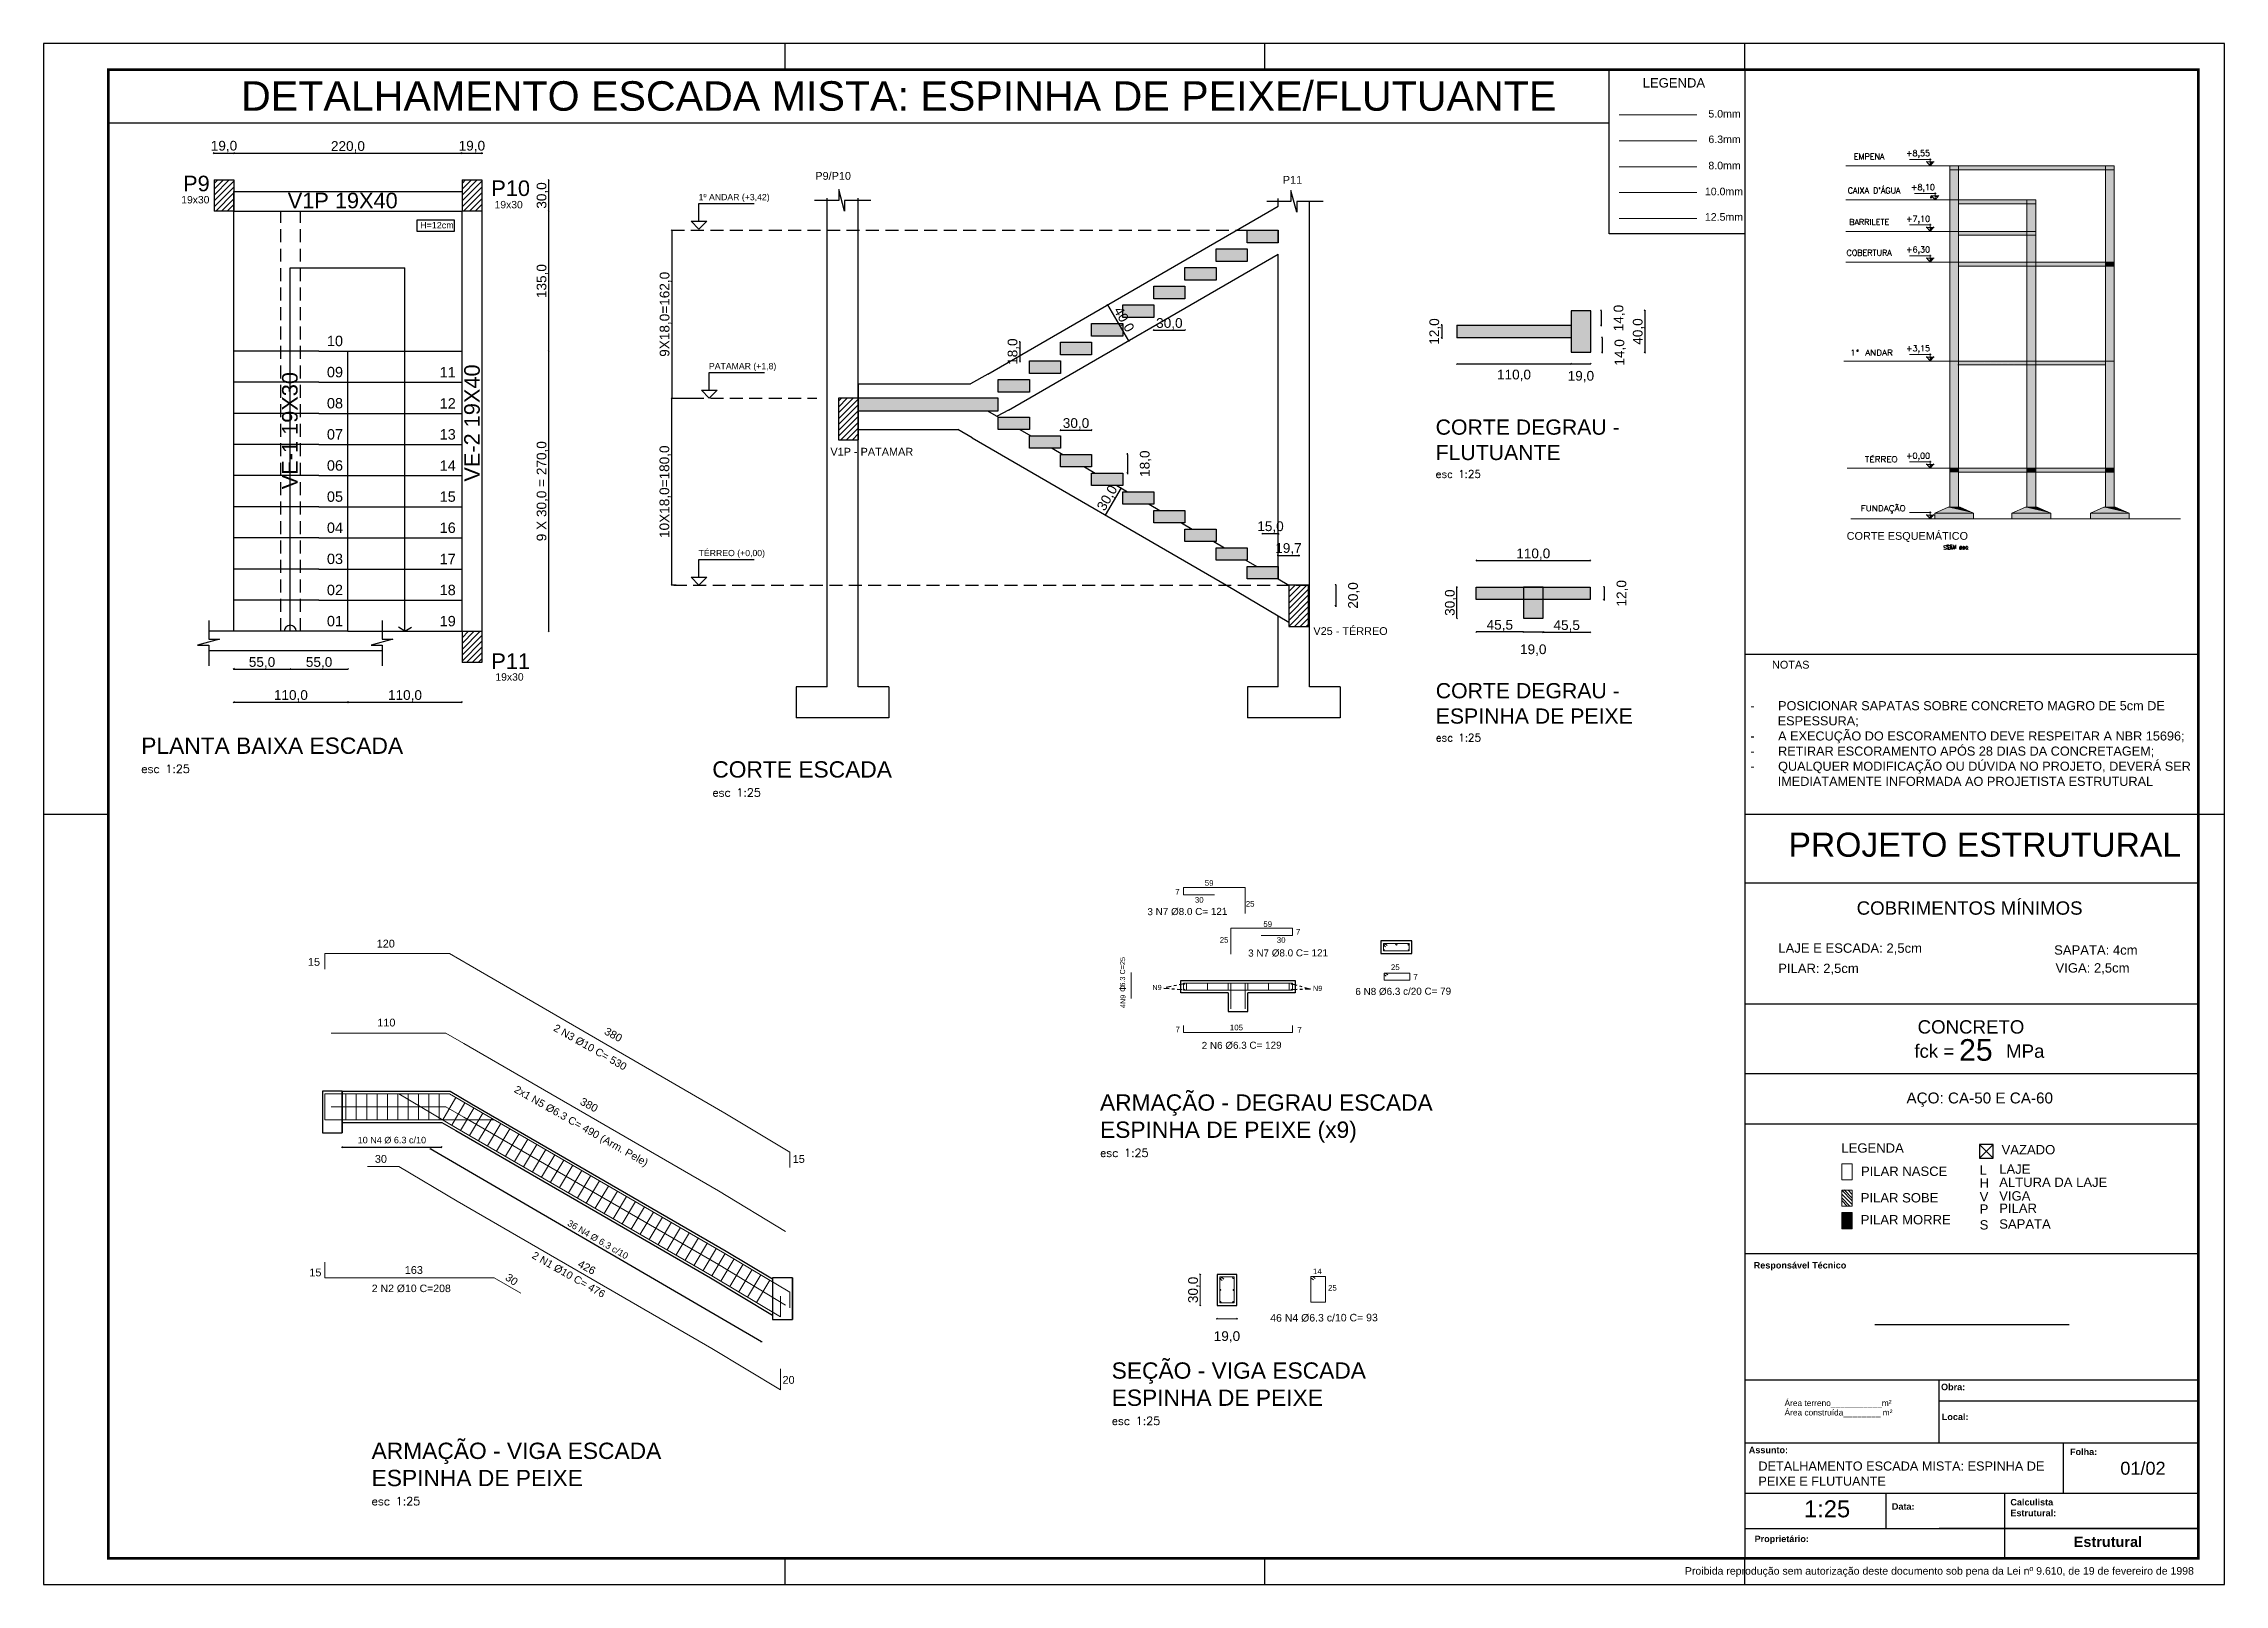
# Model space of a CAD drawing. Header units: millimetres. Extents: x 347 to 1066, y -69 to -9.
# Drawn here: x 527.6 to 611.7, y -68.2 to -8.8 of the extents above; entities that cross this region are included whole.
import ezdxf

# ---------------------------------------------------------------- set-up
doc = ezdxf.new("R2010")
doc.units = ezdxf.units.MM
doc.linetypes.add('CYPE_RAYAPUNTO', pattern=[0.4125, 0.2025, -0.105, 0, -0.105])
doc.linetypes.add('TRAZO_HUECO', pattern=[0.75, 0.5, -0.25])
for name, color, linetype in [('01 - Detalhe', 1, 'Continuous'), ('8', 8, 'Continuous'), ('ARQ-FOLHA', 7, 'Continuous'), ('ARQ-TEXTO4', 1, 'Continuous'), ('Camada 1', 7, 'Continuous'), ('COTA CYPE', 31, 'Continuous'), ('PDF_0', 1, 'Continuous'), ('PDF_1', 7, 'Continuous'), ('PDF_3', 7, 'Continuous'), ('PDF_ARQ-NIVEL', 7, 'Continuous'), ('PDF_ARQ-TEXTO3', 7, 'Continuous'), ('PDF_ARQ-TEXTO4', 7, 'Continuous'), ('PDF_PILAR_BETAO', 7, 'Continuous'), ('PDF_REF_REFERENCIAS', 7, 'Continuous'), ('PDF_Text', 7, 'Continuous')]:
    doc.layers.add(name, color=color, linetype=linetype)
for name, color, linetype, lineweight in [('ARM_LONGITUDINAL_Ø10', 33, 'Continuous', 9), ('ARM_LONGITUDINAL_Ø12_5', 34, 'Continuous', 9), ('ARM_LONGITUDINAL_Ø6_3', 31, 'Continuous', 9), ('ARM_LONGITUDINAL_Ø8', 32, 'Continuous', 9), ('ARM_TRANSVERSAL_Ø5', 120, 'Continuous', 9), ('G-ANNO-TEXT', 231, 'Continuous', 30)]:
    doc.layers.add(name, color=color, linetype=linetype, lineweight=lineweight)
doc.styles.add('ARIAL', font='arial.ttf')
doc.styles.add('Arial_1', font='arial.ttf')
doc.styles.add('Arial_2', font='arial.ttf', dxfattribs={"height": 5})
doc.styles.add('Arial_3', font='arial.ttf', dxfattribs={"height": 2.3})
doc.styles.add('Arial_B', font='arialbd.ttf', dxfattribs={"height": 2.5})
doc.styles.add('Arial_B_1', font='arialbd.ttf', dxfattribs={"height": 4})
doc.styles.add('PDF Arial', font='arial.ttf')
doc.styles.add('ROMANS', font='romans.shx')
doc.styles.get("Standard").update_dxf_attribs({"font": 'arial.ttf'})
doc.styles.add('TQS_ARIAL', font='arial.ttf')
doc.dimstyles.new('Copy of 1-50', dxfattribs={"dimscale": 0.05, "dimtxt": 7.5, "dimasz": 0.8, "dimexe": 0.1, "dimexo": 0.2, "dimgap": 0.3, "dimtad": 1, "dimdec": 1, "dimlfac": 25, "dimzin": 1, "dimtxsty": 'Standard', "dimblk": 'OBLIQUE', "dimcen": 10, "dimdle": 0.1, "dimclrd": 7, "dimclre": 8, "dimclrt": 256, "dimadec": 0, "dimazin": 2, "dimtfac": 1, "dimtdec": 1, "dimtmove": 2, "dimatfit": 0, "dimldrblk": 'OBLIQUE', "dimfxl": 0, "dimlwd": -1, "dimlwe": -1, "dimarcsym": 0})
pattern_1 = [(45, (-2.58412, -1.44656), (-0.1122532, 0.1122532), [])]

msp = doc.modelspace()

# ---------------------------------------------------------------- texts
for s, height, p in [('1º ANDAR (+3,42)', 0.24, (552.8378, -14.8123)), ('PATAMAR (+1,8)', 0.24, (553.2359, -21.3278)), ('TÉRREO (+0,00)', 0.24, (552.8378, -28.5346)), ('N9 ', 0.2, (570.3368, -45.2632)), ('N9 ', 0.2, (576.5306, -45.2997))]:
    msp.add_text(s, height=height).set_placement(p)
at = {"color": 2}
for s, p in [('6.3 C=25', (569.2863, -45.1299)), ('4N9', (569.3001, -45.9556))]:
    msp.add_text(s, height=0.2, rotation=90, dxfattribs=at).set_placement(p)
for s, width, gutter_width, heights, insert, char_height, attachment_point in [('DETALHAMENTO ESCADA MISTA: ESPINHA DE PEIXE/FLUTUANTE', 52.717388, 40.5903, [6.3938], (535.1933, -10.2261), 1.136529, 1), ('5.0mm', 9.857874, 10.4163, [1.6408], (591.7798, -11.334), 0.29166, 1), ('6.3mm', 9.857874, 10.4163, [1.6408], (591.7798, -12.3192), 0.29166, 1), ('8.0mm', 9.857874, 10.4163, [1.6408], (591.7798, -13.3294), 0.29166, 1), ('{\\H2x;\\C2;P9}', 6.358582, 50, [0], (532.9594, -14.4766), 0.3, 7), ('{\\H2x;\\C2;P10}', 6.358582, 50, [0], (544.8453, -14.6582), 0.3, 7), ('{\\C2;P9/P10}', 0.676145, 37.5, [0], (558.7142, -14.0289), 0.3, 9), ('{\\C2;P11}', 0.676145, 37.5, [0], (576.1148, -14.1778), 0.3, 9), ('{\\H2x;\\C2;19x30}', 3.027095, 23.8032, [0], (532.8868, -14.9405), 0.142819, 7), ('{\\H2x;\\C2;V1P 19X40}', 6.358582, 50, [0], (536.9933, -15.1334), 0.3, 7), ('{\\H2x;\\C2;19x30}', 3.027095, 23.8032, [0], (544.9696, -15.1302), 0.142819, 7), ('10.0mm', 9.857874, 10.4163, [1.6408], (591.6447, -14.3307), 0.29166, 1), ('12.5mm', 9.857874, 10.4163, [1.6408], (591.6447, -15.3116), 0.29166, 1), ('{\\C2;10}', 0.924907, 50, [0], (539.1253, -20.445), 0.4, 9), ('{\\C2;09}', 0.924907, 50, [0], (539.1253, -21.645), 0.4, 9), ('{\\C2;11}', 0.924907, 50, [0], (543.4738, -21.645), 0.4, 9), ('{\\C2;08}', 0.924907, 50, [0], (539.1253, -22.845), 0.4, 9), ('{\\C2;12}', 0.924907, 50, [0], (543.4738, -22.845), 0.4, 9), ('{\\C2;07}', 0.924907, 50, [0], (539.1253, -24.045), 0.4, 9), ('{\\C2;13}', 0.924907, 50, [0], (543.4738, -24.045), 0.4, 9), ('{\\C2;V1P - PATAMAR}', 3.306106, 37.5, [0], (561.1114, -24.659), 0.3, 9), ('{\\C2;06}', 0.924907, 50, [0], (539.1253, -25.245), 0.4, 9), ('{\\C2;14}', 0.924907, 50, [0], (543.4738, -25.245), 0.4, 9), ('{\\C2;05}', 0.924907, 50, [0], (539.1253, -26.445), 0.4, 9), ('{\\C2;15}', 0.924907, 50, [0], (543.4738, -26.445), 0.4, 9), ('{\\C2;04}', 0.924907, 50, [0], (539.1253, -27.645), 0.4, 9), ('{\\C2;16}', 0.924907, 50, [0], (543.4738, -27.645), 0.4, 9), ('{\\C2;03}', 0.924907, 50, [0], (539.1253, -28.845), 0.4, 9), ('{\\C2;17}', 0.924907, 50, [0], (543.4738, -28.845), 0.4, 9), ('{\\C2;02}', 0.924907, 50, [0], (539.1253, -30.045), 0.4, 9), ('{\\C2;18}', 0.924907, 50, [0], (543.4738, -30.045), 0.4, 9), ('{\\C2;01}', 0.924907, 50, [0], (539.1253, -31.245), 0.4, 9), ('{\\C2;19}', 0.924907, 50, [0], (543.4738, -31.245), 0.4, 9), ('{\\C2;V25 - TÉRREO}', 5.54504, 37.5, [0.5544], (576.5466, -31.5776), 0.3, 7), ('{\\H2x;\\C2;P11}', 6.358582, 50, [0], (544.8455, -32.8843), 0.3, 7), ('{\\H2x;\\C2;19x30}', 3.027095, 23.8032, [0], (545.0029, -33.3389), 0.142819, 7), ('{\\W2.576449; }-{\\W6.644991; }POSICIONAR SAPATAS SOBRE CONCRETO MAGRO DE 5cm DE \\P{\\W5.1529;  }ESPESSURA;\\P{\\W2.576449; }-{\\W6.644991; }A EXECUÇÃO DO ESCORAMENTO DEVE RESPEITAR A NBR 15696;\\P{\\W2.576449; }-{\\W6.644991; }RETIRAR ESCORAMENTO APÓS 28 DIAS DA CONCRETAGEM;\\P{\\W2.576449; }-{\\W6.644991; }QUALQUER MODIFICAÇÃO OU DÚVIDA NO PROJETO, DEVERÁ SER \\P{\\W5.1529;  }IMEDIATAMENTE INFORMADA AO PROJETISTA ESTRUTURAL', 18.202165, 12.5, [7.5558], (593.0528, -34.1252), 0.35, 1), ('{\\C2;59}', 1.972312, 27.1093, [0], (572.6962, -41.2455), 0.21687, 9), ('{\\C2;7}', 1.972312, 27.1093, [0], (571.3902, -41.5806), 0.21687, 9), ('{\\C2;30}', 1.972312, 27.1093, [0], (572.3125, -41.8993), 0.21687, 9), ('{\\C2;25}', 1.972312, 27.1093, [0], (574.2764, -42.0526), 0.21687, 9), ('{\\C2;59}', 1.972312, 27.1093, [0], (574.9535, -42.8318), 0.21687, 9), ('{\\C2;120}', 2.728275, 37.5, [0], (541.1235, -43.6277), 0.3, 9), ('{\\C2;25}', 1.972312, 27.1093, [0], (573.2719, -43.4417), 0.21687, 9), ('{\\C2;30}', 1.972312, 27.1093, [0], (575.4726, -43.4462), 0.21687, 9), ('{\\C2;7}', 1.972312, 27.1093, [0], (576.0427, -43.1323), 0.21687, 9), ('{\\C2;15}', 2.728275, 37.5, [0], (538.2397, -44.3313), 0.3, 9), ('{\\C2;25}', 1.972312, 27.1093, [0], (579.8744, -44.4951), 0.21687, 9), ('{\\C2;7}', 1.972312, 27.1093, [0], (580.5722, -44.8596), 0.21687, 9), ('{\\C2;110}', 2.728275, 37.5, [0], (541.1461, -46.6717), 0.3, 9), ('{\\C2;7}', 1.972312, 27.1093, [0], (571.3991, -46.8909), 0.21687, 9), ('{\\C2;105}', 1.972312, 27.1093, [0], (573.8307, -46.8195), 0.21687, 9), ('{\\C2;7}', 1.972312, 27.1093, [0], (576.0992, -46.9015), 0.21687, 9), ('{\\C2;30}', 2.728275, 37.5, [0], (540.8199, -51.9268), 0.3, 9), ('{\\C2;15}', 2.728275, 37.5, [0], (556.9339, -51.9295), 0.3, 9), ('{\\C2;15}', 2.728275, 37.5, [0], (538.2924, -56.3056), 0.3, 9), ('{\\C2;163}', 2.728275, 37.5, [0], (542.2063, -56.2109), 0.3, 9), ('{\\C2;14}', 1.972312, 27.1093, [0], (576.8716, -56.2158), 0.21687, 9), ('{\\C2;2 N2 %%C10 C=208}', 9.73721, 1.4485, [0.3285], (541.7579, -56.619), 0.289701, 2), ('{\\C2;25}', 1.972312, 27.1093, [0], (577.449, -56.8554), 0.21687, 9), ('{\\C2;20}', 2.728275, 37.5, [0], (556.54, -60.4479), 0.3, 9), ('DETALHAMENTO ESCADA MISTA: ESPINHA DE PEIXE E FLUTUANTE', 11.829823, 12.5, [1.969], (593.7087, -63.4388), 0.35, 1)]:
    msp.add_mtext_dynamic_manual_height_columns(s, width=width, gutter_width=gutter_width, heights=heights, dxfattribs=dict(insert=insert, char_height=char_height, attachment_point=attachment_point))
for s, width, gutter_width, heights, insert, char_height, attachment_point, rotation in [('{\\H2x;\\C2;VE-1 19X30}', 6.358582, 50, [0], (537.3825, -25.9564), 0.3, 7, 90), ('{\\H2x;\\C2;VE-2 19X40}', 6.358582, 50, [0.6025], (544.4073, -25.6633), 0.3, 7, 90), ('{\\C2;3 N7 %%C8.0 C= 121 }', 9.1655, 1.3635, [0.3093], (571.6864, -42.0988), 0.272691, 2, 0.230905), ('{\\C2;3 N7 %%C8.0 C= 121 }', 9.1655, 1.3635, [0.3093], (575.5705, -43.6949), 0.272691, 2, 0.230905), ('{\\C2;6 N8 %%C6.3 c/20 C= 79 }', 9.1655, 1.3635, [0.3093], (580.0119, -45.1754), 0.272691, 2, 0.230905), ('{\\C2;2 N3 %%C10 C= 530}', 9.73721, 1.4485, [0.3285], (548.729, -47.34), 0.289701, 2, 330.383879), ('{\\C2;380}', 2.728275, 37.5, [0], (549.7858, -47.2844), 0.3, 9, 331.534547), ('{\\C2;2 N6 %%C6.3 C= 129 }', 9.1655, 1.3635, [0.3093], (573.7793, -47.2564), 0.272691, 2, 0.230905), ('{\\C2;2x1 N5 %%C6.3 C= 490 (Arm. Pele)}', 9.73721, 1.4485, [0.3285], (548.3844, -50.3751), 0.289701, 2, 330.383879), ('{\\C2;380}', 2.728275, 37.5, [0], (548.8501, -49.992), 0.3, 9, 331.534547), ('{\\C2;2 N1 %%C10 C= 476}', 9.73721, 1.4485, [0.3285], (547.899, -56.107), 0.289701, 2, 330.383879), ('{\\C2;30}', 2.728275, 37.5, [0], (545.7303, -56.6834), 0.3, 9, 324.112246), ('{\\C2;426}', 2.728275, 37.5, [0], (548.7608, -56.2525), 0.3, 9, 331.534547), ('{\\C2;46 N4 %%C6.3 c/10 C= 93 }', 9.73721, 1.4485, [0.3285], (576.9566, -57.7509), 0.289701, 2, 0.230905)]:
    msp.add_mtext_dynamic_manual_height_columns(s, width=width, gutter_width=gutter_width, heights=heights, dxfattribs=dict(insert=insert, char_height=char_height, attachment_point=attachment_point, rotation=rotation))
at = {"color": 2, "insert": (569.0701, -45.3379), "char_height": 0.25, "attachment_point": 1, "rotation": 90}
msp.add_mtext_dynamic_manual_height_columns('{\\Fgreeks|c0;F}', width=0.137415, gutter_width=12.5, heights=[0], dxfattribs=at)
at = {"layer": '01 - Detalhe', "insert": (542.1004, -15.9025), "char_height": 0.246586, "attachment_point": 7}
msp.add_mtext_dynamic_manual_height_columns('{\\C2;H=12cm}', width=2.242514, gutter_width=30.8233, heights=[0], dxfattribs=at)
at = {"layer": 'ARQ-TEXTO4', "color": 31, "attachment_point": 1, "style": 'ROMANS'}
for s, insert, char_height, width in [('{\\fArial|b0|i0|c0|p34;\\H2x;\\C4;CORTE DEGRAU - \\PFLUTUANTE\\P\\Fromans|c0;\\H0.50002x;\\C2;esc 1:25}', (581.2614, -23.2667), 0.293074, 22.28175), ('{\\fArial|b0|i0|c0|p34;\\H2x;\\C4;CORTE DEGRAU - \\PESPINHA DE PEIXE\\P\\Fromans|c0;\\H0.50002x;\\C2;esc 1:25}', (581.266, -33.4295), 0.293074, 22.28175), ('{\\fArial|b0|i0|c0|p34;\\H2x;\\C4;PLANTA BAIXA ESCADA\\P\\Fromans|c0;\\H0.50002x;\\C2;esc 1:25}', (531.3435, -35.5288), 0.314266, 23.892944), ('{\\fArial|b0|i0|c0|p34;\\H2x;\\C4;CORTE ESCADA\\P\\Fromans|c0;\\H0.50002x;\\C2;esc 1:25}', (553.3662, -36.4427), 0.314266, 23.892944), ('{\\fArial|b0|i0|c0|p34;\\H2x;\\C4;ARMAÇÃO - DEGRAU ESCADA \\PESPINHA DE PEIXE (x9) \\P\\Fromans|c0;\\H0.50002x;\\C2;esc 1:25}', (568.3176, -49.2854), 0.314266, 23.892944), ('{\\fArial|b0|i0|c0|p34;\\H2x;\\C4;SEÇÃO - VIGA ESCADA \\PESPINHA DE PEIXE \\P\\Fromans|c0;\\H0.50002x;\\C2;esc 1:25}', (568.7674, -59.6177), 0.314266, 23.892944), ('{\\fArial|b0|i0|c0|p34;\\H2x;\\C4;ARMAÇÃO - VIGA ESCADA \\PESPINHA DE PEIXE \\P\\Fromans|c0;\\H0.50002x;\\C2;esc 1:25}', (540.2271, -62.7127), 0.314266, 23.892944)]:
    msp.add_mtext(s, dxfattribs=dict(at, insert=insert, char_height=char_height, width=width))
at = {"layer": 'ARQ-TEXTO4', "insert": (601.7932, -27.6044), "char_height": 0.15, "width": 5.531989, "attachment_point": 3, "style": 'ROMANS'}
msp.add_mtext('{\\fArial|b0|i0|c0|p34;\\H2x;\\C4;CORTE ESQUEMÁTICO \\P\\Fromans|c0;\\H0.50002x;\\C2;SEM esc}', dxfattribs=at)
at = {"layer": 'Camada 1', "color": 0, "lineweight": 25, "style": 'TQS_ARIAL'}
for s, height, p in [('LEGENDA', 0.36043, (589.2476, -10.4679)), ('PROJETO ESTRUTURAL', 0.928807, (594.8705, -40.1235)), ('COBRIMENTOS MÍNIMOS', 0.514893, (597.498, -42.3584)), ('LAJE E ESCADA: 2,5cm', 0.360425, (594.4773, -43.8266)), ('SAPATA: 4cm', 0.360425, (605.1135, -43.9)), ('PILAR: 2,5cm', 0.360425, (594.4729, -44.6076)), ('VIGA: 2,5cm', 0.360425, (605.166, -44.5894)), ('CONCRETO', 0.51489, (599.8481, -46.941)), ('AÇO: CA-50 E CA-60', 0.420812, (599.4186, -49.6351)), ('LEGENDA', 0.36043, (596.9097, -51.5335)), ('VAZADO', 0.36043, (603.0866, -51.5974)), ('PILAR NASCE', 0.360425, (597.6643, -52.4294)), ('L', 0.3604, (602.2418, -52.3813)), ('LAJE', 0.36043, (602.9958, -52.348)), ('H', 0.3604, (602.2418, -52.8857)), ('ALTURA DA LAJE', 0.360425, (602.9958, -52.8524)), ('PILAR SOBE', 0.36043, (597.6559, -53.4518)), ('V', 0.3604, (602.2418, -53.4125)), ('P', 0.3604, (602.2418, -53.888)), ('VIGA', 0.36043, (602.9958, -53.3793)), ('PILAR', 0.36043, (602.9958, -53.8547)), ('PILAR MORRE', 0.360425, (597.6559, -54.2979)), ('S', 0.3604, (602.2418, -54.4958)), ('SAPATA', 0.36043, (602.9958, -54.4625))]:
    msp.add_text(s, height=height, dxfattribs=at).set_placement(p)
at = {"layer": 'COTA CYPE', "lineweight": 25, "style": 'TQS_ARIAL'}
for s, height, p in [('fck =          MPa', 0.514893, (599.7234, -47.8748)), ('25', 0.83413, (601.4468, -47.9891))]:
    msp.add_text(s, height=height, dxfattribs=at).set_placement(p)
at = {"layer": 'G-ANNO-TEXT', "color": 7, "attachment_point": 1}
for s, insert, char_height, width, style in [('Responsável Técnico ', (593.5277, -55.7482), 0.25, 4.417298, 'Arial_B'), ('Obra:', (600.7522, -60.4403), 0.25, 1.122362, 'Arial_B'), ('Área terreno___________m²', (594.7168, -61.0709), 0.23, 5.659914, 'Arial_3'), ('Área construída________ m²', (594.7168, -61.4347), 0.23, 6.197044, 'Arial_3'), ('Local:', (600.782, -61.5916), 0.25, 1.234599, 'Arial_B'), ('Assunto:', (593.3375, -62.8699), 0.25, 1.811814, 'Arial_B'), ('Folha:', (605.7258, -62.9411), 0.25, 1.258649, 'Arial_B'), ('01/02', (607.6655, -63.4491), 0.5, 2.164556, 'Arial_2'), ('1:25', (595.4673, -64.936), 0.65491, 10.080639, 'Arial_1'), ('Data:', (598.8563, -65.0471), 0.25, 1.050211, 'Arial_B'), ('Calculista Estrutural:', (603.4258, -64.8827), 0.25, 2.176767, 'Arial_B'), ('Proprietário: ', (593.5614, -66.2968), 0.25, 2.661602, 'Arial_B'), ('Estrutural', (605.8677, -66.3335), 0.4, 3.214767, 'Arial_B_1'), ('Proibida reprodução sem autorização deste documento sob pena da Lei nº 9.610, de 19 de fevereiro de 1998', (590.8752, -67.5111), 0.29, 23.770034, 'ARIAL')]:
    msp.add_mtext(s, dxfattribs=dict(at, insert=insert, char_height=char_height, width=width, style=style))
at = {"layer": 'PDF_ARQ-TEXTO3', "lineweight": 18, "char_height": 0.225, "attachment_point": 5, "style": 'ROMANS'}
for s, insert in [('EMPENA', (597.9815, -13.1272)), ('+8,55', (599.864, -13.0358)), ("CAIXA D'ÁGUA", (598.1716, -14.4379)), ('+8,10', (600.0541, -14.3465)), ('BARRILETE', (597.9815, -15.6548)), ('+7,10', (599.864, -15.5634)), ('COBERTURA', (597.9815, -16.8389)), ('+6,30', (599.864, -16.7475)), ('+3,15', (599.864, -20.5578)), ('+0,00', (599.864, -24.6977))]:
    msp.add_mtext(s, dxfattribs=dict(at, insert=insert))
at = {"layer": 'PDF_Text', "insert": (594.2339, -32.8742), "char_height": 0.3, "attachment_point": 7, "style": 'PDF Arial'}
msp.add_mtext('NOTAS', dxfattribs=at)

# ---------------------------------------------------------------- blocks, each defined once
blk = doc.blocks.new('FOLHA A1')
at = {"layer": 'ARQ-FOLHA'}
for p, q in [((841, 0), (0, 0)), ((0, 0), (0, -594)), ((286, -10), (286, 0)), ((471, -10), (471, 0)), ((656, -10), (656, 0)), ((841, -594), (841, 0)), ((0, -297), (25, -297)), ((831, -297), (841, -297)), ((286, -594), (286, -584)), ((471, -594), (471, -584)), ((656, -594), (656, -584)), ((0, -594), (841, -594))]:
    blk.add_line(p, q, dxfattribs=at)
at = {"layer": 'ARQ-FOLHA', "const_width": 1}
blk.add_lwpolyline([(25, -10), (25, -584), (831, -584), (831, -10), (25, -10)], dxfattribs=at)
blk = doc.blocks.new('_OBLIQUE')
at = {"color": 0, "linetype": 'ByBlock'}
blk.add_line((-0.5, -0.5), (0.5, 0.5), dxfattribs=at)
blk = doc.blocks.new('*D365')
at = {"layer": 'COTA CYPE', "color": 7}
blk.add_line((551.8, -15.966), (551.8, -22.456), dxfattribs=at)
at = {"layer": 'COTA CYPE', "color": 8}
for p, q in [((551.802, -15.971), (551.805, -15.971)), ((552.612, -22.451), (551.795, -22.451))]:
    blk.add_line(p, q, dxfattribs=at)
at = {"layer": 'Defpoints', "color": 0}
for p in [(551.792, -15.971), (551.8, -22.451), (552.622, -22.451)]:
    blk.add_point(p, dxfattribs=at)
at = {"layer": 'COTA CYPE', "color": 7, "xscale": 0.04000000000000001, "yscale": 0.04000000000000001, "zscale": 0.04000000000000001}
for p, rotation in [((551.8, -15.971), 90), ((551.8, -22.451), 270)]:
    blk.add_blockref('_OBLIQUE', p, dxfattribs=dict(at, rotation=rotation))
at = {"layer": 'COTA CYPE', "insert": (551.56, -19.211), "char_height": 0.375, "attachment_point": 5, "rotation": 90}
blk.add_mtext('9X18,0=162,0', dxfattribs=at)
blk = doc.blocks.new('*D366')
at = {"layer": 'COTA CYPE', "color": 8}
for p, q in [((551.974, -22.451), (551.789, -22.451)), ((551.974, -29.651), (551.789, -29.651))]:
    blk.add_line(p, q, dxfattribs=at)
at = {"layer": 'COTA CYPE', "color": 7}
blk.add_line((551.794, -22.446), (551.794, -29.656), dxfattribs=at)
at = {"layer": 'Defpoints', "color": 0}
for p in [(551.984, -22.451), (551.794, -29.651), (551.984, -29.651)]:
    blk.add_point(p, dxfattribs=at)
at = {"layer": 'COTA CYPE', "color": 7, "xscale": 0.04000000000000001, "yscale": 0.04000000000000001, "zscale": 0.04000000000000001}
for p, rotation in [((551.794, -22.451), 90), ((551.794, -29.651), 270)]:
    blk.add_blockref('_OBLIQUE', p, dxfattribs=dict(at, rotation=rotation))
at = {"layer": 'COTA CYPE', "insert": (551.553, -26.051), "char_height": 0.375, "attachment_point": 5, "rotation": 90}
blk.add_mtext('10X18,0=180,0', dxfattribs=at)
blk = doc.blocks.new('*D368')
at = {"layer": 'COTA CYPE', "color": 7}
for p, q in [((534.155, -12.999), (534.115, -12.999)), ((534.155, -12.999), (534.915, -12.999)), ((534.915, -12.999), (534.955, -12.999))]:
    blk.add_line(p, q, dxfattribs=at)
at = {"layer": 'COTA CYPE', "color": 8}
for p, q in [((534.155, -13.003), (534.155, -12.994)), ((534.915, -13.003), (534.915, -12.994))]:
    blk.add_line(p, q, dxfattribs=at)
at = {"layer": 'Defpoints', "color": 0}
for p in [(534.915, -12.999), (534.155, -14.031), (534.915, -14.031)]:
    blk.add_point(p, dxfattribs=at)
at = {"layer": 'COTA CYPE', "color": 7, "xscale": 0.04000000000000001, "yscale": 0.04000000000000001, "zscale": 0.04000000000000001}
blk.add_blockref('_OBLIQUE', (534.155, -12.999), dxfattribs=at)
at = {"layer": 'COTA CYPE', "color": 7, "xscale": 0.04000000000000001, "yscale": 0.04000000000000001, "zscale": 0.04000000000000001, "rotation": 180}
blk.add_blockref('_OBLIQUE', (534.915, -12.999), dxfattribs=at)
at = {"layer": 'COTA CYPE', "insert": (534.535, -12.746), "char_height": 0.375, "attachment_point": 5}
blk.add_mtext('19,0', dxfattribs=at)
blk = doc.blocks.new('*D369')
at = {"layer": 'COTA CYPE', "color": 7}
blk.add_line((534.91, -12.999), (543.72, -12.999), dxfattribs=at)
at = {"layer": 'COTA CYPE', "color": 8}
for p, q in [((534.915, -13.003), (534.915, -12.994)), ((543.715, -13.003), (543.715, -12.994))]:
    blk.add_line(p, q, dxfattribs=at)
at = {"layer": 'Defpoints', "color": 0}
for p in [(543.715, -12.999), (534.915, -14.031), (543.715, -14.031)]:
    blk.add_point(p, dxfattribs=at)
at = {"layer": 'COTA CYPE', "color": 7, "xscale": 0.04000000000000001, "yscale": 0.04000000000000001, "zscale": 0.04000000000000001, "rotation": 180}
blk.add_blockref('_OBLIQUE', (534.915, -12.999), dxfattribs=at)
at = {"layer": 'COTA CYPE', "color": 7, "xscale": 0.04000000000000001, "yscale": 0.04000000000000001, "zscale": 0.04000000000000001}
blk.add_blockref('_OBLIQUE', (543.715, -12.999), dxfattribs=at)
at = {"layer": 'COTA CYPE', "insert": (539.315, -12.759), "char_height": 0.375, "attachment_point": 5}
blk.add_mtext('220,0', dxfattribs=at)
blk = doc.blocks.new('*D370')
at = {"layer": 'COTA CYPE', "color": 7}
for p, q in [((543.715, -12.999), (543.675, -12.999)), ((543.715, -12.999), (544.475, -12.999)), ((544.475, -12.999), (544.515, -12.999))]:
    blk.add_line(p, q, dxfattribs=at)
at = {"layer": 'COTA CYPE', "color": 8}
for p, q in [((543.715, -13.003), (543.715, -12.994)), ((544.475, -13.003), (544.475, -12.994))]:
    blk.add_line(p, q, dxfattribs=at)
at = {"layer": 'Defpoints', "color": 0}
for p in [(544.475, -12.999), (543.715, -14.031), (544.475, -14.031)]:
    blk.add_point(p, dxfattribs=at)
at = {"layer": 'COTA CYPE', "color": 7, "xscale": 0.04000000000000001, "yscale": 0.04000000000000001, "zscale": 0.04000000000000001}
blk.add_blockref('_OBLIQUE', (543.715, -12.999), dxfattribs=at)
at = {"layer": 'COTA CYPE', "color": 7, "xscale": 0.04000000000000001, "yscale": 0.04000000000000001, "zscale": 0.04000000000000001, "rotation": 180}
blk.add_blockref('_OBLIQUE', (544.475, -12.999), dxfattribs=at)
at = {"layer": 'COTA CYPE', "insert": (544.095, -12.746), "char_height": 0.375, "attachment_point": 5}
blk.add_mtext('19,0', dxfattribs=at)
blk = doc.blocks.new('*D371')
at = {"layer": 'COTA CYPE', "color": 8}
for p, q in [((547.051, -14.031), (547.06, -14.031)), ((547.051, -15.231), (547.06, -15.231))]:
    blk.add_line(p, q, dxfattribs=at)
at = {"layer": 'COTA CYPE', "color": 7}
blk.add_line((547.055, -14.026), (547.055, -15.236), dxfattribs=at)
at = {"layer": 'Defpoints', "color": 0}
for p in [(544.475, -14.031), (544.475, -15.231), (547.055, -15.231)]:
    blk.add_point(p, dxfattribs=at)
at = {"layer": 'COTA CYPE', "color": 7, "xscale": 0.04000000000000001, "yscale": 0.04000000000000001, "zscale": 0.04000000000000001}
for p, rotation in [((547.055, -14.031), 90), ((547.055, -15.231), 270)]:
    blk.add_blockref('_OBLIQUE', p, dxfattribs=dict(at, rotation=rotation))
at = {"layer": 'COTA CYPE', "insert": (546.815, -14.631), "char_height": 0.375, "attachment_point": 5, "rotation": 90}
blk.add_mtext('30,0', dxfattribs=at)
blk = doc.blocks.new('*D372')
at = {"layer": 'COTA CYPE', "color": 8}
for p, q in [((547.051, -15.231), (547.06, -15.231)), ((547.051, -20.631), (547.06, -20.631))]:
    blk.add_line(p, q, dxfattribs=at)
at = {"layer": 'COTA CYPE', "color": 7}
blk.add_line((547.055, -15.226), (547.055, -20.636), dxfattribs=at)
at = {"layer": 'Defpoints', "color": 0}
for p in [(544.475, -15.231), (543.715, -20.631), (547.055, -20.631)]:
    blk.add_point(p, dxfattribs=at)
at = {"layer": 'COTA CYPE', "color": 7, "xscale": 0.04000000000000001, "yscale": 0.04000000000000001, "zscale": 0.04000000000000001}
for p, rotation in [((547.055, -15.231), 90), ((547.055, -20.631), 270)]:
    blk.add_blockref('_OBLIQUE', p, dxfattribs=dict(at, rotation=rotation))
at = {"layer": 'COTA CYPE', "insert": (546.815, -17.931), "char_height": 0.375, "attachment_point": 5, "rotation": 90}
blk.add_mtext('135,0', dxfattribs=at)
blk = doc.blocks.new('*D373')
at = {"layer": 'COTA CYPE', "color": 8}
for p, q in [((547.051, -20.631), (547.06, -20.631)), ((547.051, -31.431), (547.06, -31.431))]:
    blk.add_line(p, q, dxfattribs=at)
at = {"layer": 'COTA CYPE', "color": 7}
blk.add_line((547.055, -20.626), (547.055, -31.436), dxfattribs=at)
at = {"layer": 'Defpoints', "color": 0}
for p in [(543.715, -20.631), (544.475, -31.431), (547.055, -31.431)]:
    blk.add_point(p, dxfattribs=at)
at = {"layer": 'COTA CYPE', "color": 7, "xscale": 0.04000000000000001, "yscale": 0.04000000000000001, "zscale": 0.04000000000000001}
for p, rotation in [((547.055, -20.631), 90), ((547.055, -31.431), 270)]:
    blk.add_blockref('_OBLIQUE', p, dxfattribs=dict(at, rotation=rotation))
at = {"layer": 'COTA CYPE', "insert": (546.815, -26.031), "char_height": 0.375, "attachment_point": 5, "rotation": 90}
blk.add_mtext('9 X 30,0 = 270,0', dxfattribs=at)
blk = doc.blocks.new('*D374')
at = {"layer": 'COTA CYPE', "color": 7}
blk.add_line((534.91, -34.165), (539.32, -34.165), dxfattribs=at)
at = {"layer": 'COTA CYPE', "color": 8}
for p, q in [((534.915, -34.161), (534.915, -34.17)), ((539.315, -34.161), (539.315, -34.17))]:
    blk.add_line(p, q, dxfattribs=at)
at = {"layer": 'Defpoints', "color": 0}
for p in [(534.915, -31.431), (539.315, -31.431), (539.315, -34.165)]:
    blk.add_point(p, dxfattribs=at)
at = {"layer": 'COTA CYPE', "color": 7, "xscale": 0.04000000000000001, "yscale": 0.04000000000000001, "zscale": 0.04000000000000001, "rotation": 180}
blk.add_blockref('_OBLIQUE', (534.915, -34.165), dxfattribs=at)
at = {"layer": 'COTA CYPE', "color": 7, "xscale": 0.04000000000000001, "yscale": 0.04000000000000001, "zscale": 0.04000000000000001}
blk.add_blockref('_OBLIQUE', (539.315, -34.165), dxfattribs=at)
at = {"layer": 'COTA CYPE', "insert": (537.115, -33.924), "char_height": 0.375, "attachment_point": 5}
blk.add_mtext('110,0', dxfattribs=at)
blk = doc.blocks.new('*D375')
at = {"layer": 'COTA CYPE', "color": 7}
blk.add_line((539.31, -34.165), (543.72, -34.165), dxfattribs=at)
at = {"layer": 'COTA CYPE', "color": 8}
for p, q in [((539.315, -34.161), (539.315, -34.17)), ((543.715, -34.161), (543.715, -34.17))]:
    blk.add_line(p, q, dxfattribs=at)
at = {"layer": 'Defpoints', "color": 0}
for p in [(539.315, -31.431), (543.715, -31.431), (543.715, -34.165)]:
    blk.add_point(p, dxfattribs=at)
at = {"layer": 'COTA CYPE', "color": 7, "xscale": 0.04000000000000001, "yscale": 0.04000000000000001, "zscale": 0.04000000000000001, "rotation": 180}
blk.add_blockref('_OBLIQUE', (539.315, -34.165), dxfattribs=at)
at = {"layer": 'COTA CYPE', "color": 7, "xscale": 0.04000000000000001, "yscale": 0.04000000000000001, "zscale": 0.04000000000000001}
blk.add_blockref('_OBLIQUE', (543.715, -34.165), dxfattribs=at)
at = {"layer": 'COTA CYPE', "insert": (541.515, -33.924), "char_height": 0.375, "attachment_point": 5}
blk.add_mtext('110,0', dxfattribs=at)
blk = doc.blocks.new('*D376')
at = {"layer": 'COTA CYPE', "color": 8}
for p, q in [((589.325, -19.075), (589.334, -19.075)), ((589.325, -20.675), (589.334, -20.675))]:
    blk.add_line(p, q, dxfattribs=at)
at = {"layer": 'COTA CYPE', "color": 7}
blk.add_line((589.329, -19.07), (589.329, -20.68), dxfattribs=at)
at = {"layer": 'Defpoints', "color": 0}
for p in [(587.243, -19.075), (587.243, -20.675), (589.329, -20.675)]:
    blk.add_point(p, dxfattribs=at)
at = {"layer": 'COTA CYPE', "color": 7, "xscale": 0.04000000000000001, "yscale": 0.04000000000000001, "zscale": 0.04000000000000001}
for p, rotation in [((589.329, -19.075), 90), ((589.329, -20.675), 270)]:
    blk.add_blockref('_OBLIQUE', p, dxfattribs=dict(at, rotation=rotation))
at = {"layer": 'COTA CYPE', "insert": (589.089, -19.875), "char_height": 0.375, "attachment_point": 5, "rotation": 90}
blk.add_mtext('40,0', dxfattribs=at)
blk = doc.blocks.new('*D377')
at = {"layer": 'COTA CYPE', "color": 7}
blk.add_line((586.478, -21.119), (587.248, -21.119), dxfattribs=at)
at = {"layer": 'COTA CYPE', "color": 8}
for p, q in [((586.483, -21.115), (586.483, -21.124)), ((587.243, -21.115), (587.243, -21.124))]:
    blk.add_line(p, q, dxfattribs=at)
at = {"layer": 'Defpoints', "color": 0}
for p in [(586.483, -20.675), (587.243, -20.675), (587.243, -21.119)]:
    blk.add_point(p, dxfattribs=at)
at = {"layer": 'COTA CYPE', "color": 7, "xscale": 0.04000000000000001, "yscale": 0.04000000000000001, "zscale": 0.04000000000000001, "rotation": 180}
blk.add_blockref('_OBLIQUE', (586.483, -21.119), dxfattribs=at)
at = {"layer": 'COTA CYPE', "color": 7, "xscale": 0.04000000000000001, "yscale": 0.04000000000000001, "zscale": 0.04000000000000001}
blk.add_blockref('_OBLIQUE', (587.243, -21.119), dxfattribs=at)
at = {"layer": 'COTA CYPE', "insert": (586.863, -21.617), "char_height": 0.375, "attachment_point": 5}
blk.add_mtext('19,0', dxfattribs=at)
blk = doc.blocks.new('*D378')
at = {"layer": 'COTA CYPE', "color": 8}
for p, q in [((581.5, -19.635), (581.491, -19.635)), ((581.5, -20.115), (581.491, -20.115))]:
    blk.add_line(p, q, dxfattribs=at)
at = {"layer": 'COTA CYPE', "color": 7}
for p, q in [((581.496, -19.635), (581.496, -19.595)), ((581.496, -19.635), (581.496, -20.115)), ((581.496, -20.115), (581.496, -20.155))]:
    blk.add_line(p, q, dxfattribs=at)
at = {"layer": 'Defpoints', "color": 0}
for p in [(581.496, -20.115), (582.083, -19.635), (582.083, -20.115)]:
    blk.add_point(p, dxfattribs=at)
at = {"layer": 'COTA CYPE', "color": 7, "xscale": 0.04000000000000001, "yscale": 0.04000000000000001, "zscale": 0.04000000000000001}
for p, rotation in [((581.496, -19.635), 270), ((581.496, -20.115), 90)]:
    blk.add_blockref('_OBLIQUE', p, dxfattribs=dict(at, rotation=rotation))
at = {"layer": 'COTA CYPE', "insert": (581.243, -19.875), "char_height": 0.375, "attachment_point": 5, "rotation": 90}
blk.add_mtext('12,0', dxfattribs=at)
blk = doc.blocks.new('*D379')
at = {"layer": 'COTA CYPE', "color": 7}
blk.add_line((586.488, -21.131), (582.078, -21.131), dxfattribs=at)
at = {"layer": 'COTA CYPE', "color": 8}
for p, q in [((582.083, -21.127), (582.083, -21.136)), ((586.483, -21.127), (586.483, -21.136))]:
    blk.add_line(p, q, dxfattribs=at)
at = {"layer": 'Defpoints', "color": 0}
for p in [(582.083, -20.115), (586.483, -20.675), (582.083, -21.131)]:
    blk.add_point(p, dxfattribs=at)
at = {"layer": 'COTA CYPE', "color": 7, "xscale": 0.04000000000000001, "yscale": 0.04000000000000001, "zscale": 0.04000000000000001, "rotation": 180}
blk.add_blockref('_OBLIQUE', (582.083, -21.131), dxfattribs=at)
at = {"layer": 'COTA CYPE', "color": 7, "xscale": 0.04000000000000001, "yscale": 0.04000000000000001, "zscale": 0.04000000000000001}
blk.add_blockref('_OBLIQUE', (586.483, -21.131), dxfattribs=at)
at = {"layer": 'COTA CYPE', "insert": (584.283, -21.569), "char_height": 0.375, "attachment_point": 5}
blk.add_mtext('110,0', dxfattribs=at)
blk = doc.blocks.new('*D380')
at = {"layer": 'COTA CYPE', "color": 8}
for p, q in [((587.64, -19.075), (587.649, -19.075)), ((587.64, -19.635), (587.649, -19.635))]:
    blk.add_line(p, q, dxfattribs=at)
at = {"layer": 'COTA CYPE', "color": 7}
for p, q in [((587.644, -19.075), (587.644, -19.035)), ((587.644, -19.075), (587.644, -19.635)), ((587.644, -19.635), (587.644, -19.675))]:
    blk.add_line(p, q, dxfattribs=at)
at = {"layer": 'Defpoints', "color": 0}
for p in [(586.483, -19.075), (586.483, -19.635), (587.644, -19.635)]:
    blk.add_point(p, dxfattribs=at)
at = {"layer": 'COTA CYPE', "color": 7, "xscale": 0.04000000000000001, "yscale": 0.04000000000000001, "zscale": 0.04000000000000001}
for p, rotation in [((587.644, -19.075), 270), ((587.644, -19.635), 90)]:
    blk.add_blockref('_OBLIQUE', p, dxfattribs=dict(at, rotation=rotation))
at = {"layer": 'COTA CYPE', "insert": (588.348, -19.355), "char_height": 0.375, "attachment_point": 5, "rotation": 90}
blk.add_mtext('14,0', dxfattribs=at)
blk = doc.blocks.new('*D381')
at = {"layer": 'COTA CYPE', "color": 8}
for p, q in [((587.676, -20.115), (587.685, -20.115)), ((587.676, -20.675), (587.685, -20.675))]:
    blk.add_line(p, q, dxfattribs=at)
at = {"layer": 'COTA CYPE', "color": 7}
for p, q in [((587.68, -20.115), (587.68, -20.075)), ((587.68, -20.115), (587.68, -20.675)), ((587.68, -20.675), (587.68, -20.715))]:
    blk.add_line(p, q, dxfattribs=at)
at = {"layer": 'Defpoints', "color": 0}
for p in [(586.483, -20.115), (586.483, -20.675), (587.68, -20.675)]:
    blk.add_point(p, dxfattribs=at)
at = {"layer": 'COTA CYPE', "color": 7, "xscale": 0.04000000000000001, "yscale": 0.04000000000000001, "zscale": 0.04000000000000001}
for p, rotation in [((587.68, -20.115), 270), ((587.68, -20.675), 90)]:
    blk.add_blockref('_OBLIQUE', p, dxfattribs=dict(at, rotation=rotation))
at = {"layer": 'COTA CYPE', "insert": (588.383, -20.68), "char_height": 0.375, "attachment_point": 5, "rotation": 90}
blk.add_mtext('14,0', dxfattribs=at)
blk = doc.blocks.new('*D382')
at = {"layer": 'COTA CYPE', "color": 7}
blk.add_line((582.821, -28.703), (587.231, -28.703), dxfattribs=at)
at = {"layer": 'COTA CYPE', "color": 8}
for p, q in [((582.826, -28.707), (582.826, -28.698)), ((587.226, -28.707), (587.226, -28.698))]:
    blk.add_line(p, q, dxfattribs=at)
at = {"layer": 'Defpoints', "color": 0}
for p in [(587.226, -28.703), (582.826, -29.727), (587.226, -29.727)]:
    blk.add_point(p, dxfattribs=at)
at = {"layer": 'COTA CYPE', "color": 7, "xscale": 0.04000000000000001, "yscale": 0.04000000000000001, "zscale": 0.04000000000000001, "rotation": 180}
blk.add_blockref('_OBLIQUE', (582.826, -28.703), dxfattribs=at)
at = {"layer": 'COTA CYPE', "color": 7, "xscale": 0.04000000000000001, "yscale": 0.04000000000000001, "zscale": 0.04000000000000001}
blk.add_blockref('_OBLIQUE', (587.226, -28.703), dxfattribs=at)
at = {"layer": 'COTA CYPE', "insert": (585.026, -28.463), "char_height": 0.375, "attachment_point": 5}
blk.add_mtext('110,0', dxfattribs=at)
blk = doc.blocks.new('*D383')
at = {"layer": 'COTA CYPE', "color": 8}
for p, q in [((587.755, -29.727), (587.764, -29.727)), ((587.755, -30.207), (587.764, -30.207))]:
    blk.add_line(p, q, dxfattribs=at)
at = {"layer": 'COTA CYPE', "color": 7}
for p, q in [((587.759, -29.727), (587.759, -29.687)), ((587.759, -29.727), (587.759, -30.207)), ((587.759, -30.207), (587.759, -30.247))]:
    blk.add_line(p, q, dxfattribs=at)
at = {"layer": 'Defpoints', "color": 0}
for p in [(587.226, -29.727), (587.226, -30.207), (587.759, -30.207)]:
    blk.add_point(p, dxfattribs=at)
at = {"layer": 'COTA CYPE', "color": 7, "xscale": 0.04000000000000001, "yscale": 0.04000000000000001, "zscale": 0.04000000000000001}
for p, rotation in [((587.759, -29.727), 270), ((587.759, -30.207), 90)]:
    blk.add_blockref('_OBLIQUE', p, dxfattribs=dict(at, rotation=rotation))
at = {"layer": 'COTA CYPE', "insert": (588.462, -29.967), "char_height": 0.375, "attachment_point": 5, "rotation": 90}
blk.add_mtext('12,0', dxfattribs=at)
blk = doc.blocks.new('*D384')
at = {"layer": 'COTA CYPE', "color": 8}
for p, q in [((582.087, -29.727), (582.078, -29.727)), ((582.087, -30.927), (582.078, -30.927))]:
    blk.add_line(p, q, dxfattribs=at)
at = {"layer": 'COTA CYPE', "color": 7}
blk.add_line((582.083, -30.932), (582.083, -29.722), dxfattribs=at)
at = {"layer": 'Defpoints', "color": 0}
for p in [(582.083, -29.727), (584.646, -29.727), (584.646, -30.927)]:
    blk.add_point(p, dxfattribs=at)
at = {"layer": 'COTA CYPE', "color": 7, "xscale": 0.04000000000000001, "yscale": 0.04000000000000001, "zscale": 0.04000000000000001}
for p, rotation in [((582.083, -29.727), 90), ((582.083, -30.927), 270)]:
    blk.add_blockref('_OBLIQUE', p, dxfattribs=dict(at, rotation=rotation))
at = {"layer": 'COTA CYPE', "insert": (581.843, -30.327), "char_height": 0.375, "attachment_point": 5, "rotation": 90}
blk.add_mtext('30,0', dxfattribs=at)
blk = doc.blocks.new('*D385')
at = {"layer": 'COTA CYPE', "color": 7}
for p, q in [((584.646, -31.456), (584.606, -31.456)), ((584.646, -31.456), (585.406, -31.456)), ((585.406, -31.456), (585.446, -31.456))]:
    blk.add_line(p, q, dxfattribs=at)
at = {"layer": 'COTA CYPE', "color": 8}
for p, q in [((584.646, -31.452), (584.646, -31.461)), ((585.406, -31.452), (585.406, -31.461))]:
    blk.add_line(p, q, dxfattribs=at)
at = {"layer": 'Defpoints', "color": 0}
for p in [(584.646, -30.927), (585.406, -30.927), (585.406, -31.456)]:
    blk.add_point(p, dxfattribs=at)
at = {"layer": 'COTA CYPE', "color": 7, "xscale": 0.04000000000000001, "yscale": 0.04000000000000001, "zscale": 0.04000000000000001}
blk.add_blockref('_OBLIQUE', (584.646, -31.456), dxfattribs=at)
at = {"layer": 'COTA CYPE', "color": 7, "xscale": 0.04000000000000001, "yscale": 0.04000000000000001, "zscale": 0.04000000000000001, "rotation": 180}
blk.add_blockref('_OBLIQUE', (585.406, -31.456), dxfattribs=at)
at = {"layer": 'COTA CYPE', "insert": (585.026, -32.16), "char_height": 0.375, "attachment_point": 5}
blk.add_mtext('19,0', dxfattribs=at)
blk = doc.blocks.new('*D386')
at = {"layer": 'COTA CYPE', "color": 7}
blk.add_line((585.401, -31.469), (587.231, -31.469), dxfattribs=at)
at = {"layer": 'COTA CYPE', "color": 8}
for p, q in [((585.406, -31.465), (585.406, -31.474)), ((587.226, -31.465), (587.226, -31.474))]:
    blk.add_line(p, q, dxfattribs=at)
at = {"layer": 'Defpoints', "color": 0}
for p in [(587.226, -30.207), (585.406, -30.927), (587.226, -31.469)]:
    blk.add_point(p, dxfattribs=at)
at = {"layer": 'COTA CYPE', "color": 7, "xscale": 0.04000000000000001, "yscale": 0.04000000000000001, "zscale": 0.04000000000000001, "rotation": 180}
blk.add_blockref('_OBLIQUE', (585.406, -31.469), dxfattribs=at)
at = {"layer": 'COTA CYPE', "color": 7, "xscale": 0.04000000000000001, "yscale": 0.04000000000000001, "zscale": 0.04000000000000001}
blk.add_blockref('_OBLIQUE', (587.226, -31.469), dxfattribs=at)
at = {"layer": 'COTA CYPE', "insert": (586.316, -31.229), "char_height": 0.375, "attachment_point": 5}
blk.add_mtext('45,5', dxfattribs=at)
blk = doc.blocks.new('*D387')
at = {"layer": 'COTA CYPE', "color": 7}
blk.add_line((584.651, -31.456), (582.821, -31.456), dxfattribs=at)
at = {"layer": 'COTA CYPE', "color": 8}
for p, q in [((582.826, -31.452), (582.826, -31.461)), ((584.646, -31.452), (584.646, -31.461))]:
    blk.add_line(p, q, dxfattribs=at)
at = {"layer": 'Defpoints', "color": 0}
for p in [(582.826, -30.207), (584.646, -30.927), (582.826, -31.456)]:
    blk.add_point(p, dxfattribs=at)
at = {"layer": 'COTA CYPE', "color": 7, "xscale": 0.04000000000000001, "yscale": 0.04000000000000001, "zscale": 0.04000000000000001, "rotation": 180}
blk.add_blockref('_OBLIQUE', (582.826, -31.456), dxfattribs=at)
at = {"layer": 'COTA CYPE', "color": 7, "xscale": 0.04000000000000001, "yscale": 0.04000000000000001, "zscale": 0.04000000000000001}
blk.add_blockref('_OBLIQUE', (584.646, -31.456), dxfattribs=at)
at = {"layer": 'COTA CYPE', "insert": (583.736, -31.217), "char_height": 0.375, "attachment_point": 5}
blk.add_mtext('45,5', dxfattribs=at)
blk = doc.blocks.new('*D388')
at = {"layer": 'COTA CYPE', "color": 8}
for p, q in [((569.37, -24.611), (569.379, -24.611)), ((569.37, -25.331), (569.379, -25.331))]:
    blk.add_line(p, q, dxfattribs=at)
at = {"layer": 'COTA CYPE', "color": 7}
for p, q in [((569.374, -24.611), (569.374, -24.571)), ((569.374, -24.611), (569.374, -25.331)), ((569.374, -25.331), (569.374, -25.371))]:
    blk.add_line(p, q, dxfattribs=at)
at = {"layer": 'Defpoints', "color": 0}
for p in [(567.993, -24.611), (567.993, -25.331), (569.374, -25.331)]:
    blk.add_point(p, dxfattribs=at)
at = {"layer": 'COTA CYPE', "color": 7, "xscale": 0.04000000000000001, "yscale": 0.04000000000000001, "zscale": 0.04000000000000001}
for p, rotation in [((569.374, -24.611), 270), ((569.374, -25.331), 90)]:
    blk.add_blockref('_OBLIQUE', p, dxfattribs=dict(at, rotation=rotation))
at = {"layer": 'COTA CYPE', "insert": (570.077, -24.971), "char_height": 0.375, "attachment_point": 5, "rotation": 90}
blk.add_mtext('18,0', dxfattribs=at)
blk = doc.blocks.new('*D389')
at = {"layer": 'COTA CYPE', "color": 7}
blk.add_line((569.129, -25.9), (568.522, -26.949), dxfattribs=at)
at = {"layer": 'COTA CYPE', "color": 8}
for p, q in [((569.13, -25.906), (569.122, -25.901)), ((568.528, -26.946), (568.52, -26.942))]:
    blk.add_line(p, q, dxfattribs=at)
at = {"layer": 'Defpoints', "color": 0}
for p in [(569.173, -25.931), (568.525, -26.944), (568.571, -26.971)]:
    blk.add_point(p, dxfattribs=at)
at = {"layer": 'COTA CYPE', "color": 7, "xscale": 0.04000000000000001, "yscale": 0.04000000000000001, "zscale": 0.04000000000000001}
for p, rotation in [((569.127, -25.904), 59.94727432209632), ((568.525, -26.944), 239.9472743220963)]:
    blk.add_blockref('_OBLIQUE', p, dxfattribs=dict(at, rotation=rotation))
at = {"layer": 'COTA CYPE', "insert": (568.618, -26.304), "char_height": 0.375, "attachment_point": 5, "rotation": 59.94727}
blk.add_mtext('30,0', dxfattribs=at)
blk = doc.blocks.new('*D390')
at = {"layer": 'COTA CYPE', "color": 8}
for p, q in [((568.616, -18.847), (568.609, -18.851)), ((569.417, -20.232), (569.409, -20.236))]:
    blk.add_line(p, q, dxfattribs=at)
at = {"layer": 'COTA CYPE', "color": 7}
blk.add_line((568.611, -18.844), (569.416, -20.238), dxfattribs=at)
at = {"layer": 'Defpoints', "color": 0}
for p in [(568.845, -18.715), (569.645, -20.1), (569.413, -20.234)]:
    blk.add_point(p, dxfattribs=at)
at = {"layer": 'COTA CYPE', "color": 7, "xscale": 0.04000000000000001, "yscale": 0.04000000000000001, "zscale": 0.04000000000000001}
for p, rotation in [((568.613, -18.849), 120.0183674276103), ((569.413, -20.234), 300.0183674276103)]:
    blk.add_blockref('_OBLIQUE', p, dxfattribs=dict(at, rotation=rotation))
at = {"layer": 'COTA CYPE', "insert": (569.221, -19.421), "char_height": 0.375, "attachment_point": 5, "rotation": 300.01837}
blk.add_mtext('40,0', dxfattribs=at)
blk = doc.blocks.new('*D391')
at = {"layer": 'COTA CYPE', "color": 8}
for p, q in [((565.236, -20.291), (565.227, -20.291)), ((565.236, -21.011), (565.227, -21.011))]:
    blk.add_line(p, q, dxfattribs=at)
at = {"layer": 'COTA CYPE', "color": 7}
for p, q in [((565.232, -20.291), (565.232, -20.251)), ((565.232, -20.291), (565.232, -21.011)), ((565.232, -21.011), (565.232, -21.051))]:
    blk.add_line(p, q, dxfattribs=at)
at = {"layer": 'Defpoints', "color": 0}
for p in [(565.232, -21.011), (566.793, -20.291), (566.793, -21.011)]:
    blk.add_point(p, dxfattribs=at)
at = {"layer": 'COTA CYPE', "color": 7, "xscale": 0.04000000000000001, "yscale": 0.04000000000000001, "zscale": 0.04000000000000001}
for p, rotation in [((565.232, -20.291), 270), ((565.232, -21.011), 90)]:
    blk.add_blockref('_OBLIQUE', p, dxfattribs=dict(at, rotation=rotation))
at = {"layer": 'COTA CYPE', "insert": (564.979, -20.651), "char_height": 0.375, "attachment_point": 5, "rotation": 90}
blk.add_mtext('18,0', dxfattribs=at)
blk = doc.blocks.new('*D392')
at = {"layer": 'COTA CYPE', "color": 7}
for p, q in [((575.193, -28.51), (575.153, -28.51)), ((575.193, -28.51), (575.979, -28.51)), ((575.979, -28.51), (576.019, -28.51))]:
    blk.add_line(p, q, dxfattribs=at)
at = {"layer": 'COTA CYPE', "color": 8}
for p, q in [((575.193, -28.514), (575.193, -28.505)), ((575.979, -28.514), (575.979, -28.505))]:
    blk.add_line(p, q, dxfattribs=at)
at = {"layer": 'Defpoints', "color": 0}
for p in [(575.979, -28.51), (575.193, -29.171), (575.979, -29.651)]:
    blk.add_point(p, dxfattribs=at)
at = {"layer": 'COTA CYPE', "color": 7, "xscale": 0.04000000000000001, "yscale": 0.04000000000000001, "zscale": 0.04000000000000001}
blk.add_blockref('_OBLIQUE', (575.193, -28.51), dxfattribs=at)
at = {"layer": 'COTA CYPE', "color": 7, "xscale": 0.04000000000000001, "yscale": 0.04000000000000001, "zscale": 0.04000000000000001, "rotation": 180}
blk.add_blockref('_OBLIQUE', (575.979, -28.51), dxfattribs=at)
at = {"layer": 'COTA CYPE', "insert": (575.586, -28.257), "char_height": 0.375, "attachment_point": 5}
blk.add_mtext('19,7', dxfattribs=at)
blk = doc.blocks.new('*D393')
at = {"layer": 'COTA CYPE', "color": 8}
for p, q in [((577.403, -29.651), (577.412, -29.651)), ((577.403, -30.451), (577.412, -30.451))]:
    blk.add_line(p, q, dxfattribs=at)
at = {"layer": 'COTA CYPE', "color": 7}
for p, q in [((577.407, -29.651), (577.407, -29.611)), ((577.407, -29.651), (577.407, -30.451)), ((577.407, -30.451), (577.407, -30.491))]:
    blk.add_line(p, q, dxfattribs=at)
at = {"layer": 'Defpoints', "color": 0}
for p in [(576.359, -29.651), (576.359, -30.451), (577.407, -30.451)]:
    blk.add_point(p, dxfattribs=at)
at = {"layer": 'COTA CYPE', "color": 7, "xscale": 0.04000000000000001, "yscale": 0.04000000000000001, "zscale": 0.04000000000000001}
for p, rotation in [((577.407, -29.651), 270), ((577.407, -30.451), 90)]:
    blk.add_blockref('_OBLIQUE', p, dxfattribs=dict(at, rotation=rotation))
at = {"layer": 'COTA CYPE', "insert": (578.11, -30.051), "char_height": 0.375, "attachment_point": 5, "rotation": 90}
blk.add_mtext('20,0', dxfattribs=at)
blk = doc.blocks.new('*D394')
at = {"layer": 'COTA CYPE', "color": 7}
for p, q in [((574.593, -27.67), (574.553, -27.67)), ((575.193, -27.67), (574.593, -27.67)), ((575.193, -27.67), (575.233, -27.67))]:
    blk.add_line(p, q, dxfattribs=at)
at = {"layer": 'COTA CYPE', "color": 8}
for p, q in [((574.593, -27.674), (574.593, -27.665)), ((575.193, -27.674), (575.193, -27.665))]:
    blk.add_line(p, q, dxfattribs=at)
at = {"layer": 'Defpoints', "color": 0}
for p in [(574.593, -27.67), (574.593, -28.931), (575.193, -28.931)]:
    blk.add_point(p, dxfattribs=at)
at = {"layer": 'COTA CYPE', "color": 7, "xscale": 0.04000000000000001, "yscale": 0.04000000000000001, "zscale": 0.04000000000000001}
blk.add_blockref('_OBLIQUE', (574.593, -27.67), dxfattribs=at)
at = {"layer": 'COTA CYPE', "color": 7, "xscale": 0.04000000000000001, "yscale": 0.04000000000000001, "zscale": 0.04000000000000001, "rotation": 180}
blk.add_blockref('_OBLIQUE', (575.193, -27.67), dxfattribs=at)
at = {"layer": 'COTA CYPE', "insert": (574.893, -27.417), "char_height": 0.375, "attachment_point": 5}
blk.add_mtext('15,0', dxfattribs=at)
blk = doc.blocks.new('*D395')
at = {"layer": 'COTA CYPE', "color": 7}
blk.add_line((534.91, -32.89), (537.095, -32.89), dxfattribs=at)
at = {"layer": 'COTA CYPE', "color": 8}
for p, q in [((534.915, -32.886), (534.915, -32.895)), ((537.09, -32.886), (537.09, -32.895))]:
    blk.add_line(p, q, dxfattribs=at)
at = {"layer": 'Defpoints', "color": 0}
for p in [(534.915, -31.431), (537.09, -31.431), (537.09, -32.89)]:
    blk.add_point(p, dxfattribs=at)
at = {"layer": 'COTA CYPE', "color": 7, "xscale": 0.04000000000000001, "yscale": 0.04000000000000001, "zscale": 0.04000000000000001, "rotation": 180}
blk.add_blockref('_OBLIQUE', (534.915, -32.89), dxfattribs=at)
at = {"layer": 'COTA CYPE', "color": 7, "xscale": 0.04000000000000001, "yscale": 0.04000000000000001, "zscale": 0.04000000000000001}
blk.add_blockref('_OBLIQUE', (537.09, -32.89), dxfattribs=at)
at = {"layer": 'COTA CYPE', "insert": (536.002, -32.65), "char_height": 0.375, "attachment_point": 5}
blk.add_mtext('55,0', dxfattribs=at)
blk = doc.blocks.new('*D396')
at = {"layer": 'COTA CYPE', "color": 7}
blk.add_line((537.085, -32.89), (539.32, -32.89), dxfattribs=at)
at = {"layer": 'COTA CYPE', "color": 8}
for p, q in [((537.09, -32.886), (537.09, -32.895)), ((539.315, -32.886), (539.315, -32.895))]:
    blk.add_line(p, q, dxfattribs=at)
at = {"layer": 'Defpoints', "color": 0}
for p in [(537.09, -31.431), (539.315, -31.431), (539.315, -32.89)]:
    blk.add_point(p, dxfattribs=at)
at = {"layer": 'COTA CYPE', "color": 7, "xscale": 0.04000000000000001, "yscale": 0.04000000000000001, "zscale": 0.04000000000000001, "rotation": 180}
blk.add_blockref('_OBLIQUE', (537.09, -32.89), dxfattribs=at)
at = {"layer": 'COTA CYPE', "color": 7, "xscale": 0.04000000000000001, "yscale": 0.04000000000000001, "zscale": 0.04000000000000001}
blk.add_blockref('_OBLIQUE', (539.315, -32.89), dxfattribs=at)
at = {"layer": 'COTA CYPE', "insert": (538.202, -32.65), "char_height": 0.375, "attachment_point": 5}
blk.add_mtext('55,0', dxfattribs=at)
blk = doc.blocks.new('*D399')
at = {"color": 7}
blk.add_line((555.264, -58.823), (542.492, -51.383), dxfattribs=at)
at = {"color": 8}
for p, q in [((542.498, -51.382), (542.494, -51.39)), ((555.262, -58.817), (555.257, -58.825))]:
    blk.add_line(p, q, dxfattribs=at)
at = {"layer": 'Defpoints', "color": 0}
for p in [(542.931, -50.64), (542.496, -51.386), (555.694, -58.075)]:
    blk.add_point(p, dxfattribs=at)
at = {"color": 7, "xscale": 0.04000000000000001, "yscale": 0.04000000000000001, "zscale": 0.04000000000000001}
for p, rotation in [((542.496, -51.386), 149.7776827199375), ((555.26, -58.821), 329.7776827199376)]:
    blk.add_blockref('_OBLIQUE', p, dxfattribs=dict(at, rotation=rotation))
at = {"insert": (548.953, -54.884), "char_height": 0.25, "attachment_point": 5, "rotation": 329.77768}
blk.add_mtext('36 N4 %%C 6.3 c/10 ', dxfattribs=at)
blk = doc.blocks.new('*D400')
at = {"color": 7}
blk.add_line((539.083, -51.32), (542.936, -51.32), dxfattribs=at)
at = {"color": 8}
for p, q in [((539.088, -51.316), (539.088, -51.325)), ((542.931, -51.316), (542.931, -51.325))]:
    blk.add_line(p, q, dxfattribs=at)
at = {"layer": 'Defpoints', "color": 0}
for p in [(539.088, -50.363), (542.931, -50.363), (542.931, -51.32)]:
    blk.add_point(p, dxfattribs=at)
at = {"color": 7, "xscale": 0.04000000000000001, "yscale": 0.04000000000000001, "zscale": 0.04000000000000001, "rotation": 180}
blk.add_blockref('_OBLIQUE', (539.088, -51.32), dxfattribs=at)
at = {"color": 7, "xscale": 0.04000000000000001, "yscale": 0.04000000000000001, "zscale": 0.04000000000000001}
blk.add_blockref('_OBLIQUE', (542.931, -51.32), dxfattribs=at)
at = {"insert": (541.009, -51.052), "char_height": 0.25, "attachment_point": 5}
blk.add_mtext('10 N4 %%C 6.3 c/10', dxfattribs=at)
blk = doc.blocks.new('*D401')
at = {"layer": 'ARM_LONGITUDINAL_Ø6_3', "color": 7}
for p, q in [((572.833, -57.935), (572.793, -57.935)), ((572.833, -57.935), (573.593, -57.935)), ((573.593, -57.935), (573.633, -57.935))]:
    blk.add_line(p, q, dxfattribs=at)
at = {"layer": 'ARM_LONGITUDINAL_Ø6_3', "color": 8}
for p, q in [((572.833, -57.931), (572.833, -57.94)), ((573.593, -57.931), (573.593, -57.94))]:
    blk.add_line(p, q, dxfattribs=at)
at = {"layer": 'Defpoints', "color": 0}
for p in [(572.833, -57.424), (573.593, -57.424), (573.593, -57.935)]:
    blk.add_point(p, dxfattribs=at)
at = {"layer": 'ARM_LONGITUDINAL_Ø6_3', "color": 7, "xscale": 0.04000000000000001, "yscale": 0.04000000000000001, "zscale": 0.04000000000000001}
blk.add_blockref('_OBLIQUE', (572.833, -57.935), dxfattribs=at)
at = {"layer": 'ARM_LONGITUDINAL_Ø6_3', "color": 7, "xscale": 0.04000000000000001, "yscale": 0.04000000000000001, "zscale": 0.04000000000000001, "rotation": 180}
blk.add_blockref('_OBLIQUE', (573.593, -57.935), dxfattribs=at)
at = {"layer": 'ARM_LONGITUDINAL_Ø6_3', "insert": (573.213, -58.639), "char_height": 0.375, "attachment_point": 5}
blk.add_mtext('19,0', dxfattribs=at)
blk = doc.blocks.new('*D402')
at = {"layer": 'ARM_LONGITUDINAL_Ø6_3', "color": 8}
for p, q in [((572.184, -56.224), (572.175, -56.224)), ((572.184, -57.424), (572.175, -57.424))]:
    blk.add_line(p, q, dxfattribs=at)
at = {"layer": 'ARM_LONGITUDINAL_Ø6_3', "color": 7}
blk.add_line((572.18, -56.219), (572.18, -57.429), dxfattribs=at)
at = {"layer": 'Defpoints', "color": 0}
for p in [(572.833, -56.224), (572.18, -57.424), (572.833, -57.424)]:
    blk.add_point(p, dxfattribs=at)
at = {"layer": 'ARM_LONGITUDINAL_Ø6_3', "color": 7, "xscale": 0.04000000000000001, "yscale": 0.04000000000000001, "zscale": 0.04000000000000001}
for p, rotation in [((572.18, -56.224), 90), ((572.18, -57.424), 270)]:
    blk.add_blockref('_OBLIQUE', p, dxfattribs=dict(at, rotation=rotation))
at = {"layer": 'ARM_LONGITUDINAL_Ø6_3', "insert": (571.94, -56.824), "char_height": 0.375, "attachment_point": 5, "rotation": 90}
blk.add_mtext('30,0', dxfattribs=at)
blk = doc.blocks.new('*D403')
at = {"layer": 'COTA CYPE', "color": 7}
blk.add_line((570.388, -19.821), (571.598, -19.821), dxfattribs=at)
at = {"layer": 'COTA CYPE', "color": 8}
for p, q in [((570.393, -19.817), (570.393, -19.826)), ((571.593, -19.817), (571.593, -19.826))]:
    blk.add_line(p, q, dxfattribs=at)
at = {"layer": 'Defpoints', "color": 0}
for p in [(570.393, -18.611), (571.593, -18.611), (571.593, -19.821)]:
    blk.add_point(p, dxfattribs=at)
at = {"layer": 'COTA CYPE', "color": 7, "xscale": 0.04000000000000001, "yscale": 0.04000000000000001, "zscale": 0.04000000000000001, "rotation": 180}
blk.add_blockref('_OBLIQUE', (570.393, -19.821), dxfattribs=at)
at = {"layer": 'COTA CYPE', "color": 7, "xscale": 0.04000000000000001, "yscale": 0.04000000000000001, "zscale": 0.04000000000000001}
blk.add_blockref('_OBLIQUE', (571.593, -19.821), dxfattribs=at)
at = {"layer": 'COTA CYPE', "insert": (570.993, -19.581), "char_height": 0.375, "attachment_point": 5}
blk.add_mtext('30,0', dxfattribs=at)
blk = doc.blocks.new('*D404')
at = {"layer": 'COTA CYPE', "color": 7}
blk.add_line((566.788, -23.678), (567.998, -23.678), dxfattribs=at)
at = {"layer": 'COTA CYPE', "color": 8}
for p, q in [((566.793, -23.682), (566.793, -23.673)), ((567.993, -23.682), (567.993, -23.673))]:
    blk.add_line(p, q, dxfattribs=at)
at = {"layer": 'Defpoints', "color": 0}
for p in [(567.993, -23.678), (566.793, -24.611), (567.993, -24.611)]:
    blk.add_point(p, dxfattribs=at)
at = {"layer": 'COTA CYPE', "color": 7, "xscale": 0.04000000000000001, "yscale": 0.04000000000000001, "zscale": 0.04000000000000001, "rotation": 180}
blk.add_blockref('_OBLIQUE', (566.793, -23.678), dxfattribs=at)
at = {"layer": 'COTA CYPE', "color": 7, "xscale": 0.04000000000000001, "yscale": 0.04000000000000001, "zscale": 0.04000000000000001}
blk.add_blockref('_OBLIQUE', (567.993, -23.678), dxfattribs=at)
at = {"layer": 'COTA CYPE', "insert": (567.393, -23.438), "char_height": 0.375, "attachment_point": 5}
blk.add_mtext('30,0', dxfattribs=at)

# ---------------------------------------------------------------- dimensions: what is measured, and where the dimension line sits
for base, p1, p2, angle, text, picture, middle in [((542.9306, -51.32), (539.088, -50.3634), (542.9306, -50.3634), 0, '10 N4 %%C 6.3 c/10', '*D400', (541.0093, -51.0524)), ((542.4961, -51.3855), (555.6942, -58.0749), (542.9306, -50.6397), 149.777683, '36 N4 %%C 6.3 c/10 ', '*D399', (548.9532, -54.8841))]:
    dim = msp.add_linear_dim(base=base, p1=p1, p2=p2, angle=angle, text=text, dimstyle='Copy of 1-50', override={"dimtxt": 5, "dimfxl": 0.08, "dimfxlon": 1, "dimtfillclr": 1, "dimarcsym": 2})
    dim.commit()
    dim.dimension.update_dxf_attribs({"geometry": picture, "text_midpoint": middle, "dimtype": 161})
at = {"layer": 'ARM_LONGITUDINAL_Ø6_3'}
for p1, p2, distance, picture, middle in [((572.8329, -56.2241), (572.8329, -57.4241), -0.6529, '*D402', (571.9397, -56.8241)), ((572.8329, -57.4241), (573.5929, -57.4241), -0.5112, '*D401', (573.2129, -58.6388))]:
    dim = msp.add_aligned_dim(p1=p1, p2=p2, distance=distance, dimstyle='Copy of 1-50', override={"dimfxl": 0.08, "dimfxlon": 1, "dimtfillclr": 1, "dimarcsym": 2}, dxfattribs=at)
    dim.commit()
    dim.dimension.update_dxf_attribs({"geometry": picture, "text_midpoint": middle})
at = {"layer": 'COTA CYPE'}
for base, p1, p2, picture, middle in [((534.9148, -12.999), (534.1548, -14.0315), (534.9148, -14.0315), '*D368', (534.5348, -12.7461)), ((543.7148, -12.999), (534.9148, -14.0315), (543.7148, -14.0315), '*D369', (539.3148, -12.7586)), ((544.4748, -12.999), (543.7148, -14.0315), (544.4748, -14.0315), '*D370', (544.0948, -12.7461)), ((571.5927, -19.8214), (570.3927, -18.6109), (571.5927, -18.6109), '*D403', (570.9927, -19.5811)), ((567.9927, -23.6782), (566.7927, -24.6109), (567.9927, -24.6109), '*D404', (567.3927, -23.4378)), ((574.5927, -27.6698), (575.1927, -28.9309), (574.5927, -28.9309), '*D394', (574.8927, -27.4169)), ((575.9788, -28.5096), (575.1927, -29.1709), (575.9788, -29.6509), '*D392', (575.5857, -28.2568)), ((587.2256, -28.7031), (582.8256, -29.7275), (587.2256, -29.7275), '*D382', (585.0256, -28.4627)), ((582.8256, -31.4561), (584.6456, -30.9275), (582.8256, -30.2075), '*D387', (583.7356, -31.2165)), ((587.2256, -31.4689), (585.4056, -30.9275), (587.2256, -30.2075), '*D386', (586.3156, -31.2293)), ((585.4056, -31.4561), (584.6456, -30.9275), (585.4056, -30.9275), '*D385', (585.0256, -32.1597)), ((539.3148, -34.1645), (534.9148, -31.4315), (539.3148, -31.4315), '*D374', (537.1148, -33.9242)), ((543.7148, -34.1645), (539.3148, -31.4315), (543.7148, -31.4315), '*D375', (541.5148, -33.9242))]:
    dim = msp.add_linear_dim(base=base, p1=p1, p2=p2, dimstyle='Copy of 1-50', override={"dimfxl": 0.08, "dimfxlon": 1, "dimtfillclr": 1, "dimarcsym": 2}, dxfattribs=at)
    dim.commit()
    dim.dimension.update_dxf_attribs({"geometry": picture, "text_midpoint": middle})
for base, p1, p2, picture, middle in [((547.0554, -15.2315), (544.4748, -14.0315), (544.4748, -15.2315), '*D371', (546.815, -14.6315)), ((547.0554, -20.6315), (544.4748, -15.2315), (543.7148, -20.6315), '*D372', (546.815, -17.9315)), ((587.644, -19.635), (586.4835, -19.075), (586.4835, -19.635), '*D380', (588.3476, -19.355)), ((589.3293, -20.675), (587.2435, -19.075), (587.2435, -20.675), '*D376', (589.0889, -19.875)), ((581.4963, -20.115), (582.0835, -19.635), (582.0835, -20.115), '*D378', (581.2435, -19.875)), ((569.3739, -25.3309), (567.9927, -24.6109), (567.9927, -25.3309), '*D388', (570.0775, -24.9709)), ((577.4066, -30.4509), (576.3588, -29.6509), (576.3588, -30.4509), '*D393', (578.1102, -30.0509)), ((582.0832, -29.7275), (584.6456, -30.9275), (584.6456, -29.7275), '*D384', (581.8428, -30.3275)), ((587.7588, -30.2075), (587.2256, -29.7275), (587.2256, -30.2075), '*D383', (588.4623, -29.9675))]:
    dim = msp.add_linear_dim(base=base, p1=p1, p2=p2, angle=90, dimstyle='Copy of 1-50', override={"dimfxl": 0.08, "dimfxlon": 1, "dimtfillclr": 1, "dimarcsym": 2}, dxfattribs=at)
    dim.commit()
    dim.dimension.update_dxf_attribs({"geometry": picture, "text_midpoint": middle})
for base, p1, p2, text, picture, middle in [((551.8003, -22.4509), (551.792, -15.9709), (552.6217, -22.4509), '9X18,0=162,0', '*D365', (551.5599, -19.2109)), ((551.7936, -29.6509), (551.984, -22.4509), (551.984, -29.6509), '10X18,0=180,0', '*D366', (551.5533, -26.0509))]:
    dim = msp.add_linear_dim(base=base, p1=p1, p2=p2, angle=90, text=text, dimstyle='Copy of 1-50', dxfattribs=at)
    dim.commit()
    dim.dimension.update_dxf_attribs({"geometry": picture, "text_midpoint": middle})
for p1, p2, distance, picture, middle in [((568.8447, -18.7147), (569.6451, -20.1001), -0.2676, '*D390', (569.2213, -19.421)), ((566.7927, -20.2909), (566.7927, -21.0109), -1.561, '*D391', (564.9788, -20.6509))]:
    dim = msp.add_aligned_dim(p1=p1, p2=p2, distance=distance, dimstyle='Copy of 1-50', override={"dimfxl": 0.08, "dimfxlon": 1, "dimtfillclr": 1, "dimarcsym": 2}, dxfattribs=at)
    dim.commit()
    dim.dimension.update_dxf_attribs({"geometry": picture, "text_midpoint": middle})
for base, p2, picture, middle in [((582.0835, -21.1306), (582.0835, -20.115), '*D379', (584.2835, -21.5695)), ((587.2435, -21.1188), (587.2435, -20.675), '*D377', (586.8635, -21.6169))]:
    dim = msp.add_linear_dim(base=base, p1=(586.4835, -20.675), p2=p2, dimstyle='Copy of 1-50', override={"dimfxl": 0.08, "dimfxlon": 1, "dimtfillclr": 1, "dimarcsym": 2}, dxfattribs=at)
    dim.commit()
    dim.dimension.update_dxf_attribs({"geometry": picture, "text_midpoint": middle, "dimtype": 160})
dim = msp.add_linear_dim(base=(587.6796, -20.675), p1=(586.4835, -20.115), p2=(586.4835, -20.675), angle=90, dimstyle='Copy of 1-50', override={"dimfxl": 0.08, "dimfxlon": 1, "dimtfillclr": 1, "dimarcsym": 2}, dxfattribs=at)
dim.commit()
dim.dimension.update_dxf_attribs({"geometry": '*D381', "text_midpoint": (588.3832, -20.6799), "dimtype": 160})
dim = msp.add_linear_dim(base=(547.0554, -31.4315), p1=(543.7148, -20.6315), p2=(544.4748, -31.4315), angle=90, text='9 X 30,0 = 270,0', dimstyle='Copy of 1-50', override={"dimfxl": 0.08, "dimfxlon": 1, "dimtfillclr": 1, "dimarcsym": 2}, dxfattribs=at)
dim.commit()
dim.dimension.update_dxf_attribs({"geometry": '*D373', "text_midpoint": (546.815, -26.0315)})
dim = msp.add_aligned_dim(p1=(569.1732, -25.9309), p2=(568.5712, -26.9714), distance=-0.0539, text='30,0', dimstyle='Copy of 1-50', override={"dimfxl": 0.08, "dimfxlon": 1, "dimtfillclr": 1, "dimarcsym": 2}, dxfattribs=at)
dim.commit()
dim.dimension.update_dxf_attribs({"geometry": '*D389', "text_midpoint": (568.6175, -26.3038)})
for base, p1, p2, picture, middle in [((537.0898, -32.8899), (534.9148, -31.4315), (537.0898, -31.4315), '*D395', (536.0023, -32.6496)), ((539.3148, -32.8902), (537.0898, -31.4315), (539.3148, -31.4315), '*D396', (538.2023, -32.6499))]:
    dim = msp.add_linear_dim(base=base, p1=p1, p2=p2, text='55,0', dimstyle='Copy of 1-50', override={"dimfxl": 0.08, "dimfxlon": 1, "dimtfillclr": 1, "dimarcsym": 2}, dxfattribs=at)
    dim.commit()
    dim.dimension.update_dxf_attribs({"geometry": picture, "text_midpoint": middle})

# ---------------------------------------------------------------- hatches: boundary and pattern name
h = msp.add_hatch()
h.set_pattern_fill('ANSI31', scale=0.05)
h.set_pattern_definition([(45, (-12.14412, -1.44656), (-0.1122532, 0.1122532), [])])
h.paths.add_polyline_path([(534.9148, -14.0315), (534.1548, -14.0315), (534.1548, -15.2315), (534.9148, -15.2315)])
h = msp.add_hatch()
h.set_pattern_fill('ANSI31', scale=0.05)
h.set_pattern_definition(pattern_1)
h.paths.add_polyline_path([(543.7148, -15.2315), (544.4748, -15.2315), (544.4748, -14.0315), (543.7148, -14.0315)])
h = msp.add_hatch(color=256)
h.dxf.hatch_style = 1
h.paths.add_polyline_path([(584.6456, -29.7275), (582.8256, -29.7275), (582.8256, -30.2075), (584.6456, -30.2075)])
h.paths.add_polyline_path([(585.4056, -29.7275), (584.6456, -29.7275), (584.6456, -30.2075), (585.4056, -30.2075)])
h.paths.add_polyline_path([(587.2256, -29.7275), (585.4056, -29.7275), (585.4056, -30.2075), (587.2256, -30.2075)])
h.paths.add_polyline_path([(585.4056, -30.2075), (584.6456, -30.2075), (584.6456, -30.9275), (585.4056, -30.9275)])
h = msp.add_hatch()
h.set_pattern_fill('ANSI31', scale=0.05)
h.set_pattern_definition(pattern_1)
h.paths.add_polyline_path([(543.7148, -32.6315), (544.4748, -32.6315), (544.4748, -31.4315), (543.7148, -31.4315)])
at = {"layer": 'COTA CYPE'}
h = msp.add_hatch(color=7, dxfattribs=at)
h.dxf.hatch_style = 1
h.paths.add_polyline_path([(575.1927, -15.9709), (573.9927, -15.9709), (573.9927, -16.4509), (575.1927, -16.4509)])
h = msp.add_hatch(color=7, dxfattribs=at)
h.dxf.hatch_style = 1
h.paths.add_polyline_path([(570.3927, -18.8509), (569.1927, -18.8509), (569.1927, -19.3309), (570.3927, -19.3309)])
h.paths.add_polyline_path([(571.5927, -18.1309), (570.3927, -18.1309), (570.3927, -18.6109), (571.5927, -18.6109)])
h.paths.add_polyline_path([(572.7927, -17.4109), (571.5927, -17.4109), (571.5927, -17.8909), (572.7927, -17.8909)])
h.paths.add_polyline_path([(573.9927, -16.6909), (572.7927, -16.6909), (572.7927, -17.1709), (573.9927, -17.1709)])
h = msp.add_hatch(color=7, dxfattribs=at)
h.dxf.hatch_style = 1
h.paths.add_polyline_path([(586.4835, -20.115), (586.4835, -19.635), (582.0835, -19.635), (582.0835, -20.115)])
h.paths.add_polyline_path([(587.2435, -19.075), (586.4835, -19.075), (586.4835, -20.675), (587.2435, -20.675)])
h = msp.add_hatch(color=7, dxfattribs=at)
h.dxf.hatch_style = 1
h.paths.add_polyline_path([(565.5927, -21.7309), (564.3927, -21.7309), (564.3927, -22.2109), (565.5927, -22.2109)])
h.paths.add_polyline_path([(566.7927, -21.0109), (565.5927, -21.0109), (565.5927, -21.4909), (566.7927, -21.4909)])
h.paths.add_polyline_path([(567.9927, -20.2909), (566.7927, -20.2909), (566.7927, -20.7709), (567.9927, -20.7709)])
h.paths.add_polyline_path([(569.1927, -19.5709), (567.9927, -19.5709), (567.9927, -20.0509), (569.1927, -20.0509)])
h.paths.add_polyline_path([(576.4698, -31.7363), (579.4843, -31.7363), (579.4843, -31.1181), (576.4698, -31.1181)], flags=9)
h = msp.add_hatch(dxfattribs=at)
h.set_pattern_fill('ANSI31', scale=0.05)
h.paths.add_polyline_path([(576.3588, -29.6509), (575.5988, -29.6509), (575.5988, -31.2509), (576.3588, -31.2509)])
h.paths.add_polyline_path([(558.9927, -22.4509), (558.2327, -22.4509), (558.2327, -24.0509), (558.9927, -24.0509)])
h = msp.add_hatch(color=7, dxfattribs=at)
h.dxf.hatch_style = 1
h.paths.add_polyline_path([(564.3927, -22.4509), (558.9927, -22.4509), (558.9927, -22.9309), (564.3927, -22.9309)])
h.paths.add_polyline_path([(565.5927, -23.1709), (564.3927, -23.1709), (564.3927, -23.6509), (565.5927, -23.6509)])
h.paths.add_polyline_path([(566.7927, -23.8909), (565.5927, -23.8909), (565.5927, -24.3709), (566.7927, -24.3709)])
h.paths.add_polyline_path([(567.9927, -24.6109), (566.7927, -24.6109), (566.7927, -25.0909), (567.9927, -25.0909)])
h.paths.add_polyline_path([(569.1927, -25.3309), (567.9927, -25.3309), (567.9927, -25.8109), (569.1927, -25.8109)])
h.paths.add_polyline_path([(570.3927, -26.0509), (569.1927, -26.0509), (569.1927, -26.5309), (570.3927, -26.5309)])
h.paths.add_polyline_path([(571.5927, -26.7709), (570.3927, -26.7709), (570.3927, -27.2509), (571.5927, -27.2509)])
h.paths.add_polyline_path([(572.7927, -27.4909), (571.5927, -27.4909), (571.5927, -27.9709), (572.7927, -27.9709)])
h.paths.add_polyline_path([(573.9927, -28.2109), (572.7927, -28.2109), (572.7927, -28.6909), (573.9927, -28.6909)])
h.paths.add_polyline_path([(575.1927, -28.9309), (573.9927, -28.9309), (573.9927, -29.4109), (575.1927, -29.4109)])
at = {"layer": 'PDF_0'}
h = msp.add_hatch(color=8, dxfattribs=at)
h.dxf.hatch_style = 1
h.paths.add_polyline_path([(601.4289, -13.4903), (601.0893, -13.4903), (601.0893, -13.6389), (601.4289, -13.6389)])
h.paths.add_polyline_path([(607.4308, -13.6389), (607.0912, -13.6389), (607.0912, -17.202), (607.4308, -17.202)])
h.paths.add_polyline_path([(604.4044, -14.9496), (604.0648, -14.9496), (604.0648, -16.0179), (604.4044, -16.0179)])
h.paths.add_polyline_path([(604.4044, -14.801), (604.0648, -14.801), (604.0648, -14.9496), (604.4044, -14.9496)])
h.paths.add_polyline_path([(607.4308, -13.4903), (607.0912, -13.4903), (607.0912, -13.6389), (607.4308, -13.6389)])
h = msp.add_hatch(color=8, dxfattribs=at)
h.dxf.hatch_style = 1
h.paths.add_polyline_path([(601.4289, -13.6389), (601.0893, -13.6389), (601.0893, -14.801), (601.4289, -14.801)])
h.paths.add_polyline_path([(601.4289, -14.801), (601.0893, -14.801), (601.0893, -16.0179), (601.4289, -16.0179)])
h = msp.add_hatch(color=8, dxfattribs=at)
h.dxf.hatch_style = 1
h.paths.add_polyline_path([(607.0912, -13.4903), (601.4289, -13.4903), (601.4289, -13.6389), (607.0912, -13.6389)])

# ---------------------------------------------------------------- linework, layer by layer
for p, q in [((593.179, -9.7761), (593.179, -67.1761)), ((530.079, -11.8348), (587.9527, -11.8348)), ((534.1548, -14.0315), (534.9148, -14.0315)), ((534.1548, -14.0315), (534.1548, -15.2315)), ((534.9148, -14.0315), (534.9148, -15.2315)), ((543.7148, -14.0315), (544.4748, -14.0315)), ((543.7148, -14.0315), (543.7148, -15.2315)), ((544.4748, -14.0315), (544.4748, -15.2315)), ((534.9148, -14.4715), (543.7148, -14.4715)), ((534.9148, -31.4315), (534.9148, -14.4715)), ((552.8525, -15.6215), (552.8525, -14.9415)), ((552.8525, -14.9415), (554.9758, -14.9415)), ((574.7924, -15.2782), (575.1927, -15.0364)), ((534.9148, -15.2315), (534.1548, -15.2315)), ((534.9148, -15.2315), (543.7148, -15.2315)), ((543.7148, -31.4315), (543.7148, -15.2315)), ((544.4748, -15.2315), (543.7148, -15.2315)), ((544.4748, -15.2315), (544.4748, -32.6315)), ((552.8525, -15.9287), (552.5531, -15.6215)), ((552.5531, -15.6215), (553.1519, -15.6215)), ((552.8525, -15.9287), (553.1519, -15.6215)), ((563.9924, -21.5182), (574.7924, -15.2782)), ((575.1927, -16.4509), (575.1927, -15.9709)), ((564.7929, -22.9036), (575.1927, -16.8949)), ((582.0835, -19.635), (586.4835, -19.635)), ((582.0835, -19.635), (582.0835, -20.115)), ((586.4835, -20.115), (582.0835, -20.115)), ((586.4835, -19.635), (586.4835, -20.115)), ((538.1948, -20.6315), (534.9148, -20.6315)), ((538.1948, -20.6315), (543.7148, -20.6315)), ((539.3148, -31.4315), (539.3148, -20.6315)), ((538.1948, -21.8315), (534.9148, -21.8315)), ((538.1948, -21.8315), (543.7148, -21.8315)), ((553.2507, -22.137), (553.2507, -21.457)), ((553.2507, -21.457), (555.3739, -21.457)), ((563.9924, -21.5182), (563.3193, -21.8909)), ((553.2507, -22.4442), (552.9513, -22.137)), ((552.9513, -22.137), (553.5501, -22.137)), ((553.2507, -22.4442), (553.5501, -22.137)), ((558.9927, -21.8909), (563.3193, -21.8909)), ((558.9927, -21.8909), (558.9927, -22.4509)), ((538.1948, -23.0315), (534.9148, -23.0315)), ((538.1948, -23.0315), (543.7148, -23.0315)), ((563.984, -22.9309), (564.3991, -23.1709)), ((564.7929, -22.9036), (564.3463, -23.1404)), ((538.1948, -24.2315), (534.9148, -24.2315)), ((538.1948, -24.2315), (543.7148, -24.2315)), ((558.9927, -23.6509), (562.8352, -23.6509)), ((563.383, -23.9696), (562.8352, -23.6509)), ((563.383, -23.9696), (573.2025, -29.6509)), ((565.2294, -23.6509), (565.6445, -23.8909)), ((566.4748, -24.3709), (566.8899, -24.6109)), ((567.7202, -25.0909), (568.1353, -25.3309)), ((538.1948, -25.4315), (534.9148, -25.4315)), ((538.1948, -25.4315), (543.7148, -25.4315)), ((568.9656, -25.8109), (569.3808, -26.0509)), ((538.1948, -26.6315), (534.9148, -26.6315)), ((538.1948, -26.6315), (543.7148, -26.6315)), ((570.211, -26.5309), (570.6262, -26.7709)), ((571.4564, -27.2509), (571.8716, -27.4909)), ((538.1948, -27.8315), (534.9148, -27.8315)), ((538.1948, -27.8315), (543.7148, -27.8315)), ((572.7018, -27.9709), (573.117, -28.2109)), ((538.1948, -29.0315), (534.9148, -29.0315)), ((538.1948, -29.0315), (543.7148, -29.0315)), ((552.8525, -29.6509), (552.5531, -29.3437)), ((552.5531, -29.3437), (553.1519, -29.3437)), ((552.8525, -29.3437), (552.8525, -28.6637)), ((552.8525, -28.6637), (554.9758, -28.6637)), ((552.8525, -29.6509), (553.1519, -29.3437)), ((573.9472, -28.6909), (574.3601, -28.9309)), ((575.1859, -29.4109), (575.5988, -29.6509)), ((538.1948, -30.2315), (534.9148, -30.2315)), ((538.1948, -30.2315), (543.7148, -30.2315)), ((573.2025, -29.6509), (575.5988, -31.0862)), ((533.9479, -31.0119), (533.9479, -31.7384)), ((540.6395, -31.0119), (540.6395, -31.7384)), ((534.3587, -31.7384), (533.5179, -31.9641)), ((539.3148, -31.4315), (533.9479, -31.4315)), ((533.9479, -31.7384), (534.3587, -31.7384)), ((539.3148, -31.4315), (543.7148, -31.4315)), ((541.0503, -31.7384), (540.2095, -31.9641)), ((540.6395, -31.7384), (541.0503, -31.7384)), ((543.7148, -31.4315), (544.4748, -31.4315)), ((543.7148, -31.4315), (543.7148, -32.6315)), ((544.4748, -31.4315), (544.4748, -32.6315)), ((533.5179, -31.9641), (533.9479, -31.9641)), ((533.9479, -31.9641), (533.9479, -32.7618)), ((540.6395, -32.1915), (533.9479, -32.1915)), ((540.2095, -31.9641), (540.6395, -31.9641)), ((540.6395, -31.9641), (540.6395, -32.7618)), ((544.4748, -32.6315), (543.7148, -32.6315)), ((593.179, -32.3095), (610.679, -32.3095)), ((593.179, -48.4859), (610.679, -48.4859)), ((593.179, -50.4163), (610.679, -50.4163)), ((602.7608, -51.2213), (602.2358, -51.7463)), ((602.2358, -51.2213), (602.7608, -51.7463)), ((593.179, -55.4248), (610.679, -55.4146)), ((605.6959, -58.1719), (598.1959, -58.1719)), ((593.179, -60.2929), (610.679, -60.2929)), ((600.679, -62.7202), (600.679, -60.2929)), ((600.679, -61.098), (610.679, -61.098)), ((593.179, -62.7202), (610.679, -62.7202)), ((593.179, -62.7202), (610.679, -62.7202)), ((605.479, -64.6557), (605.479, -62.7202)), ((593.179, -64.6557), (610.679, -64.6557)), ((598.6345, -66.018), (598.6345, -64.6557)), ((603.206, -67.1761), (603.206, -64.6557)), ((593.179, -66.018), (610.679, -66.018)), ((610.679, -66.018), (600.679, -66.018)), ((610.679, -66.018), (600.679, -66.018))]:
    msp.add_line(p, q)
at = {"linetype": 'TRAZO_HUECO'}
for p, q in [((536.7214, -31.4315), (536.7214, -15.2315)), ((537.4814, -31.4315), (537.4814, -15.2315)), ((551.792, -15.9709), (575.1927, -15.9709)), ((551.7927, -22.4509), (557.3927, -22.4509)), ((551.8813, -29.6509), (576.3588, -29.6509))]:
    msp.add_line(p, q, dxfattribs=at)
at = {"color": 8, "lineweight": 25}
for p, q in [((610.679, -67.1761), (610.679, -66.018)), ((600.679, -67.1761), (610.679, -67.1761))]:
    msp.add_line(p, q, dxfattribs=at)
for points in [[(587.9527, -9.7761), (593.179, -9.7761), (593.179, -16.1059), (587.9527, -16.1059)], [(573.9927, -15.9709), (575.1927, -15.9709), (575.1927, -16.4509), (573.9927, -16.4509)], [(572.7927, -16.6909), (573.9927, -16.6909), (573.9927, -17.1709), (572.7927, -17.1709)], [(571.5927, -17.4109), (572.7927, -17.4109), (572.7927, -17.8909), (571.5927, -17.8909)], [(570.3927, -18.1309), (571.5927, -18.1309), (571.5927, -18.6109), (570.3927, -18.6109)], [(569.1927, -18.8509), (570.3927, -18.8509), (570.3927, -19.3309), (569.1927, -19.3309)], [(586.4835, -19.075), (586.4835, -20.675), (587.2435, -20.675), (587.2435, -19.075)], [(567.9927, -19.5709), (569.1927, -19.5709), (569.1927, -20.0509), (567.9927, -20.0509)], [(565.5927, -21.0109), (566.7927, -21.0109), (566.7927, -21.4909), (565.5927, -21.4909)], [(566.7927, -20.2909), (567.9927, -20.2909), (567.9927, -20.7709), (566.7927, -20.7709)], [(564.3927, -21.7309), (565.5927, -21.7309), (565.5927, -22.2109), (564.3927, -22.2109)], [(558.9927, -22.4509), (558.9927, -22.9309), (564.3927, -22.9309), (564.3927, -22.4509)], [(564.3927, -23.1709), (565.5927, -23.1709), (565.5927, -23.6509), (564.3927, -23.6509)], [(565.5927, -23.8909), (566.7927, -23.8909), (566.7927, -24.3709), (565.5927, -24.3709)], [(566.7927, -24.6109), (567.9927, -24.6109), (567.9927, -25.0909), (566.7927, -25.0909)], [(567.9927, -25.3309), (569.1927, -25.3309), (569.1927, -25.8109), (567.9927, -25.8109)], [(569.1927, -26.0509), (570.3927, -26.0509), (570.3927, -26.5309), (569.1927, -26.5309)], [(570.3927, -26.7709), (571.5927, -26.7709), (571.5927, -27.2509), (570.3927, -27.2509)], [(571.5927, -27.4909), (572.7927, -27.4909), (572.7927, -27.9709), (571.5927, -27.9709)], [(572.7927, -28.2109), (573.9927, -28.2109), (573.9927, -28.6909), (572.7927, -28.6909)], [(573.9927, -28.9309), (575.1927, -28.9309), (575.1927, -29.4109), (573.9927, -29.4109)], [(587.2256, -29.7275), (587.2256, -30.2075), (582.8256, -30.2075), (582.8256, -29.7275)], [(584.6456, -29.7275), (584.6456, -30.9275), (585.4056, -30.9275), (585.4056, -29.7275)], [(579.1469, -43.3695), (579.1469, -43.8495), (580.3469, -43.8495), (580.3469, -43.3695)], [(572.8329, -56.2241), (572.8329, -57.4241), (573.5929, -57.4241), (573.5929, -56.2241)]]:
    msp.add_lwpolyline(points, close=True)
for points in [[(558.9927, -22.4509), (558.2327, -22.4509), (558.2327, -24.0509), (558.9927, -24.0509), (558.9927, -22.4509), (558.9927, -24.0509)], [(576.3588, -29.6509), (575.5988, -29.6509), (575.5988, -31.2509), (576.3588, -31.2509), (576.3588, -29.6509), (576.3588, -31.2509)], [(573.2585, -45.3716), (571.4385, -45.3716), (571.4385, -44.8916), (575.8385, -44.8916), (575.8385, -45.3716), (574.0185, -45.3716)], [(573.2585, -45.3716), (573.2585, -46.0916), (574.0185, -46.0916), (574.0185, -45.3716)], [(539.088, -49.1634), (538.328, -49.1634), (538.328, -50.7634), (539.088, -50.7634), (539.088, -49.1634), (539.088, -50.7634)], [(539.088, -49.1634), (543.2542, -49.1634), (544.0806, -49.6441), (553.9067, -55.3292), (555.6942, -56.3998)], [(539.088, -50.3634), (542.9306, -50.3634), (543.4784, -50.6821), (553.2979, -56.3634), (555.6942, -57.7986)], [(602.2358, -51.7463), (602.7608, -51.7463), (602.7608, -51.2213), (602.2358, -51.2213), (602.2358, -51.7463)], [(556.4542, -56.3634), (555.6942, -56.3634), (555.6942, -57.9634), (556.4542, -57.9634), (556.4542, -56.3634), (556.4542, -57.9634)]]:
    msp.add_lwpolyline(points)
at = {"layer": '8'}
for p, q in [((558.2415, -14.8288), (557.3062, -14.8288)), ((557.7927, -33.5763), (557.7927, -14.7357)), ((558.4672, -15.2396), (558.2415, -14.3988)), ((558.2415, -14.3988), (558.2415, -14.8288)), ((559.4831, -14.8288), (558.4672, -14.8288)), ((558.4672, -14.8288), (558.4672, -15.2396)), ((558.9927, -33.5763), (558.9927, -14.7357)), ((575.6834, -14.8675), (574.7481, -14.8675)), ((575.1927, -15.0364), (575.1927, -14.7487)), ((575.9091, -15.2782), (575.6834, -14.4375)), ((575.6834, -14.4375), (575.6834, -14.8675)), ((576.925, -14.8675), (575.9091, -14.8675)), ((575.9091, -14.8675), (575.9091, -15.2782)), ((576.3927, -33.5763), (576.3927, -14.8675)), ((537.0898, -31.4315), (537.0898, -17.4213)), ((537.0898, -17.4213), (541.5148, -17.4213)), ((541.5148, -31.4315), (541.5148, -17.4213)), ((575.1927, -29.4149), (575.1927, -16.8949)), ((575.1927, -33.5763), (575.1927, -30.8429)), ((541.5148, -31.4315), (541.2594, -31.2739)), ((541.5148, -31.4315), (541.7702, -31.2739)), ((557.7927, -33.5763), (556.6052, -33.5763)), ((556.6052, -33.5763), (556.6052, -34.7695)), ((560.1801, -33.5763), (558.9927, -33.5763)), ((560.1801, -33.5763), (560.1801, -34.7695)), ((575.1927, -33.5763), (574.0052, -33.5763)), ((574.0052, -33.5763), (574.0052, -34.7695)), ((577.5801, -33.5763), (576.3927, -33.5763)), ((577.5801, -33.5763), (577.5801, -34.7695)), ((560.1801, -34.7695), (556.6052, -34.7695)), ((577.5801, -34.7695), (574.0052, -34.7695))]:
    msp.add_line(p, q, dxfattribs=at)
msp.add_arc((537.0898, -31.4315), 0.2314, 0, 180, dxfattribs=at)
at = {"layer": 'ARM_LONGITUDINAL_Ø10'}
msp.add_line((588.3373, -14.5202), (591.3373, -14.5202), dxfattribs=at)
for points in [[(538.428, -44.4558), (538.428, -43.8558), (543.2273, -43.8558), (544.0304, -44.323), (553.856, -50.0078), (556.3542, -51.5089), (556.3542, -52.1089)], [(538.428, -49.8634), (538.428, -49.2634), (543.2273, -49.2634), (544.0304, -49.7306), (553.856, -55.4154), (556.3542, -56.9165), (556.3542, -57.5165)], [(540.0745, -49.2634), (541.2745, -49.2634), (543.5286, -50.5956), (553.3486, -56.2772), (555.998, -57.8634), (555.998, -57.0634)], [(545.9869, -50.8626), (544.9482, -50.2616), (538.428, -50.2616), (538.428, -49.6616)], [(540.0745, -52.0702), (541.2745, -52.0702), (543.5286, -53.4024), (553.3486, -59.0841), (555.998, -60.6702), (555.998, -59.8702)], [(545.9869, -56.954), (544.9482, -56.3531), (538.428, -56.3531), (538.428, -55.7531)]]:
    msp.add_lwpolyline(points, dxfattribs=at)
for centre in [(572.9637, -56.3543), (573.462, -56.3569), (572.9624, -57.2946), (573.4631, -57.2946)]:
    msp.add_circle(centre, 0.0295, dxfattribs=at)
at = {"layer": 'ARM_LONGITUDINAL_Ø12_5'}
msp.add_line((588.3373, -15.5202), (591.3373, -15.5202), dxfattribs=at)
at = {"layer": 'ARM_LONGITUDINAL_Ø6_3'}
for p, q in [((588.3373, -12.5202), (591.3373, -12.5202)), ((579.2469, -43.5284), (579.3233, -43.5918)), ((579.2997, -43.4695), (579.3867, -43.543)), ((569.5172, -44.5827), (569.5172, -45.5827)), ((571.6585, -45.2716), (571.6585, -44.9916)), ((572.4585, -45.2716), (572.4585, -44.9916)), ((573.2585, -45.2716), (573.2585, -44.9916)), ((574.0185, -45.2716), (574.0185, -44.9916)), ((574.8185, -45.2716), (574.8185, -44.9916)), ((575.6185, -45.2716), (575.6185, -44.9916)), ((579.272, -44.6649), (579.3485, -44.7283)), ((579.3248, -44.606), (579.4119, -44.6795)), ((539.2382, -50.2622), (539.2382, -49.2634)), ((539.6382, -50.2622), (539.6382, -49.2634)), ((540.0382, -50.2622), (540.0382, -49.2634)), ((540.4382, -50.2622), (540.4382, -49.2634)), ((540.8382, -50.2622), (540.8382, -49.2634)), ((541.2382, -50.2622), (541.2382, -49.2634)), ((541.6382, -50.2622), (541.6382, -49.2634)), ((542.0382, -50.2622), (542.0382, -49.2634)), ((542.4382, -50.2622), (542.4382, -49.2634)), ((542.8382, -50.2622), (542.8382, -49.2634)), ((543.4822, -49.4117), (542.9716, -50.2664)), ((543.828, -49.6128), (543.316, -50.4699)), ((544.1739, -49.8136), (543.6612, -50.6723)), ((544.5203, -50.014), (544.0074, -50.8725)), ((544.8694, -50.2095), (544.3564, -51.068)), ((545.2127, -50.4146), (544.6997, -51.2731)), ((545.559, -50.615), (545.0459, -51.4734)), ((545.9052, -50.8153), (545.3921, -51.6737)), ((546.2515, -51.0156), (545.7383, -51.874)), ((546.5979, -51.2161), (546.0845, -52.0743)), ((546.947, -51.4113), (546.4336, -52.2696)), ((547.2903, -51.6167), (546.7769, -52.4749)), ((547.6366, -51.817), (547.1231, -52.6752)), ((547.983, -52.0175), (547.4692, -52.8755)), ((548.3292, -52.2178), (547.8154, -53.0758)), ((548.6784, -52.4129), (548.1646, -53.2709)), ((549.0216, -52.6184), (548.5078, -53.4764)), ((549.3672, -52.8183), (548.8536, -53.6765)), ((549.714, -53.019), (549.2005, -53.8772)), ((550.0597, -53.219), (549.5467, -54.0775)), ((550.406, -53.4194), (549.8929, -54.2778)), ((550.7526, -53.6199), (550.2391, -54.4781)), ((551.0987, -53.8202), (550.5842, -54.6778)), ((551.4448, -54.0204), (550.9314, -54.8787)), ((551.7941, -54.2157), (551.2806, -55.0739)), ((552.1373, -54.421), (551.6238, -55.2793)), ((552.4866, -54.6163), (551.973, -55.4744)), ((552.8298, -54.8217), (552.3162, -55.6799)), ((553.1822, -55.0119), (552.6684, -55.8698)), ((553.5254, -55.2174), (553.0115, -56.0753)), ((553.8685, -55.4229), (553.3547, -56.2808)), ((554.2117, -55.6285), (553.6978, -56.4864)), ((554.5548, -55.834), (554.041, -56.6919)), ((554.898, -56.0395), (554.3842, -56.8974)), ((555.2411, -56.2451), (554.7273, -57.103)), ((573.0013, -56.3241), (573.095, -56.4042)), ((576.5221, -56.3015), (576.6157, -56.3816)), ((555.5843, -56.4506), (555.0705, -57.3085)), ((572.9307, -56.3815), (573.0244, -56.4617)), ((576.4514, -56.359), (576.5451, -56.4391))]:
    msp.add_line(p, q, dxfattribs=at)
for points in [[(579.2469, -43.4695), (579.2469, -43.7495), (580.2469, -43.7495), (580.2469, -43.4695)], [(579.272, -44.606), (579.272, -44.886), (580.272, -44.886), (580.272, -44.606)], [(572.9329, -56.3241), (572.9329, -57.3241), (573.4929, -57.3241), (573.4929, -56.3241)], [(576.4537, -56.3015), (576.4537, -57.3015), (577.0137, -57.3015), (577.0137, -56.3015)]]:
    msp.add_lwpolyline(points, close=True, dxfattribs=at)
for points in [[(571.5385, -44.9916), (571.5385, -45.2716), (575.7385, -45.2716), (575.7385, -44.9916)], [(538.6719, -46.9258), (543.0924, -46.9258), (543.7795, -47.3255), (553.602, -53.0085), (556.1909, -54.5701)], [(571.5385, -46.6249), (571.5385, -46.9049), (575.7385, -46.9049), (575.7385, -46.6249)], [(538.6719, -49.7634), (543.0924, -49.7634), (543.7795, -50.1631), (553.602, -55.8461), (556.1909, -57.4077)]]:
    msp.add_lwpolyline(points, dxfattribs=at)
for centre in [(579.2678, -43.7286), (580.2255, -43.7286), (571.5633, -45.0201), (571.5633, -45.2506), (575.713, -45.0201), (575.713, -45.2506), (572.9552, -56.8241), (573.4709, -56.8241)]:
    msp.add_circle(centre, 0.021, dxfattribs=at)
at = {"layer": 'ARM_LONGITUDINAL_Ø8'}
msp.add_line((588.3373, -13.5202), (591.3373, -13.5202), dxfattribs=at)
for points in [[(573.9185, -42.3117), (573.9185, -41.3117), (571.5385, -41.3117), (571.5385, -41.5917), (572.7385, -41.5917)], [(573.3585, -43.883), (573.3585, -42.883), (575.7385, -42.883), (575.7385, -43.163), (574.5385, -43.163)], [(573.9185, -45.9916), (573.9185, -44.9916), (571.5385, -44.9916), (571.5385, -45.2716), (572.7385, -45.2716)], [(573.3585, -45.9916), (573.3585, -44.9916), (575.7385, -44.9916), (575.7385, -45.2716), (574.5385, -45.2716)]]:
    msp.add_lwpolyline(points, dxfattribs=at)
for centre in [(579.2763, -43.4983), (579.7469, -43.4993), (580.2182, -43.4993)]:
    msp.add_circle(centre, 0.0295, dxfattribs=at)
at = {"layer": 'ARM_TRANSVERSAL_Ø5'}
msp.add_line((588.3373, -11.5202), (591.3373, -11.5202), dxfattribs=at)
at = {"layer": 'Camada 1', "color": 0, "lineweight": 25}
for p, q in [((593.179, -38.4761), (610.679, -38.4761)), ((593.179, -41.1354), (610.679, -41.1354)), ((593.179, -45.7887), (610.679, -45.7887)), ((610.679, -67.1761), (610.679, -49.4629))]:
    msp.add_line(p, q, dxfattribs=at)
at = {"layer": 'COTA CYPE', "color": 252, "linetype": 'CYPE_RAYAPUNTO'}
for p, q in [((571.5633, -45.0201), (570.7797, -45.1884)), ((570.7797, -45.1884), (571.5633, -45.2506)), ((575.713, -45.0201), (576.4345, -45.2249)), ((576.4345, -45.2249), (575.713, -45.2506))]:
    msp.add_line(p, q, dxfattribs=at)
at = {"layer": 'COTA CYPE'}
msp.add_lwpolyline([(541.99, -15.5656), (543.4149, -15.5656), (543.4149, -16.0165), (541.99, -16.0165)], close=True, dxfattribs=at)
at = {"layer": 'PDF_0', "color": 7, "lineweight": 18}
for p, q in [((607.4308, -13.4903), (597.0866, -13.4903)), ((601.0893, -14.801), (601.0893, -13.4903)), ((601.4289, -16.0179), (601.4289, -13.4903)), ((607.4308, -17.202), (607.4308, -13.4903)), ((601.0893, -16.0179), (601.0893, -14.801)), ((604.0648, -16.1665), (604.0648, -14.801)), ((604.4044, -16.0179), (604.4044, -14.801)), ((607.4308, -17.202), (597.0866, -17.202)), ((607.4308, -26.6506), (607.4308, -17.202))]:
    msp.add_line(p, q, dxfattribs=at)
for points in [[(607.4308, -13.6389), (607.0912, -13.6389), (601.0893, -13.6389)], [(607.0912, -26.6506), (607.0912, -13.4903)], [(604.4044, -14.801), (597.0866, -14.801)], [(604.4044, -14.9496), (601.4289, -14.9496)], [(604.4044, -16.0179), (597.0866, -16.0179)], [(601.0893, -26.6506), (601.0893, -16.0179)], [(601.4289, -26.6506), (601.4289, -16.0349)], [(604.4044, -16.1665), (601.4289, -16.1665)], [(604.0648, -26.6506), (604.0648, -16.1665)], [(604.4044, -26.6506), (604.4044, -16.0179)], [(607.4308, -17.3506), (607.0912, -17.3506), (601.4289, -17.3506)], [(607.4308, -23.7019), (607.4308, -17.202)], [(607.3994, -21.0123), (597.0001, -21.0123)], [(607.0599, -21.1609), (607.0912, -21.1609), (601.3975, -21.1609)], [(607.4308, -25.148), (597.1333, -25.148)], [(607.4308, -25.3008), (601.4289, -25.3008)], [(602.0062, -26.8756), (601.4841, -26.6506), (601.2591, -26.6506), (601.0299, -26.6506), (600.5078, -26.8756)], [(600.5078, -27.1005), (600.5078, -26.8756), (602.0062, -26.8756), (602.0062, -27.1005)], [(604.9816, -26.8756), (604.4553, -26.6506), (604.2303, -26.6506), (604.0054, -26.6506), (603.4833, -26.8756)], [(603.4833, -27.1005), (603.4833, -26.8756), (604.9816, -26.8756), (604.9816, -27.1005)], [(608.0081, -26.8756), (607.486, -26.6506), (607.261, -26.6506), (607.0361, -26.6506), (606.5097, -26.8756)], [(606.5097, -27.1005), (606.5097, -26.8756), (608.0081, -26.8756), (608.0081, -27.1005)], [(609.9818, -27.1005), (597.2691, -27.1005)]]:
    msp.add_lwpolyline(points, dxfattribs=at)
at = {"layer": 'PDF_0', "color": 8}
for points in [[(604.0648, -14.801), (601.0893, -14.801), (604.0648, -14.9496)], [(601.4289, -14.801), (604.0648, -14.9496), (601.4289, -14.9496)], [(601.4289, -15.4787), (601.5987, -15.4787), (601.5987, -15.4787)], [(601.4289, -16.0179), (601.0893, -16.0179), (601.4289, -17.202)], [(601.0893, -16.0179), (601.4289, -17.202), (601.0893, -17.202)], [(604.0648, -16.0179), (601.0893, -16.0179), (604.0648, -16.1665)], [(601.4289, -16.0179), (604.0648, -16.1665), (601.4289, -16.1665)], [(604.4044, -16.0179), (604.0648, -16.0179), (604.4044, -17.3506)], [(604.0648, -16.0179), (604.4044, -17.3506), (604.0648, -17.3506)], [(601.4289, -17.202), (601.0893, -17.202), (601.4289, -21.4)], [(601.0893, -17.202), (601.4289, -21.4), (601.0893, -21.4)], [(604.0648, -17.202), (601.4289, -17.202), (604.0648, -17.3506)], [(601.4289, -17.202), (604.0648, -17.3506), (601.4289, -17.3506)], [(604.4044, -17.3506), (604.0648, -17.3506), (604.4044, -21.4)], [(604.0648, -17.3506), (604.4044, -21.4), (604.0648, -21.4)], [(607.0912, -17.202), (604.4044, -17.202), (607.0912, -17.3506)], [(604.4044, -17.202), (607.0912, -17.3506), (604.4044, -17.3506)], [(607.4308, -17.202), (607.0912, -17.202), (607.4308, -17.3506)], [(607.0912, -17.202), (607.4308, -17.3506), (607.0912, -17.3506)], [(607.4308, -17.202), (607.0912, -17.202), (607.4308, -21.4)], [(607.0912, -17.202), (607.4308, -21.4), (607.0912, -21.4)], [(604.0648, -21.0123), (601.3975, -21.0123), (604.0648, -21.1609)], [(601.3975, -21.0123), (604.0334, -21.1609), (601.3975, -21.1609)], [(607.0853, -21.0123), (604.3985, -21.0123), (607.0853, -21.1609)], [(604.3985, -21.0123), (607.0853, -21.1609), (604.3985, -21.1609)], [(601.4289, -21.4), (601.0753, -21.4), (601.4289, -25.148)], [(601.0893, -21.5485), (601.4289, -25.148), (601.0893, -25.148)], [(604.4044, -21.4), (604.0648, -21.4), (604.4044, -25.148)], [(604.0714, -21.4723), (604.4044, -25.148), (604.0648, -25.148)], [(607.4308, -21.4), (607.0912, -21.4), (607.4308, -25.148)], [(607.094, -21.4309), (607.4308, -25.148), (607.0912, -25.148)], [(601.4289, -25.148), (601.0893, -25.148), (601.4289, -25.3008)], [(601.0893, -25.148), (601.4289, -25.3008), (601.0893, -25.3008)], [(604.0648, -25.148), (601.4289, -25.148), (604.0648, -25.3008)], [(601.4289, -25.148), (604.0648, -25.3008), (601.4289, -25.3008)], [(604.4044, -25.148), (604.0648, -25.148), (604.4044, -25.3008)], [(604.0648, -25.148), (604.4044, -25.3008), (604.0648, -25.3008)], [(607.0912, -25.148), (604.4044, -25.148), (607.0912, -25.3008)], [(604.4044, -25.148), (607.0912, -25.3008), (604.4044, -25.3008)], [(607.4308, -25.148), (607.0912, -25.148), (607.4308, -25.3008)], [(607.0912, -25.148), (607.4308, -25.3008), (607.0912, -25.3008)], [(601.4289, -25.3008), (601.0893, -25.3008), (601.4289, -26.6506)], [(601.0893, -25.3008), (601.4289, -26.6506), (601.0893, -26.6506)], [(604.4044, -25.3008), (604.0648, -25.3008), (604.4044, -26.6506)], [(604.0648, -25.3008), (604.4044, -26.6506), (604.0648, -26.6506)], [(607.4308, -25.3008), (607.0912, -25.3008), (607.4308, -26.6506)], [(607.0912, -25.3008), (607.4308, -26.6506), (607.0912, -26.6506)], [(601.0299, -26.6506), (602.0062, -26.8756), (600.5078, -26.8756)], [(602.0062, -26.8756), (600.5078, -26.8756), (602.0062, -27.1005)], [(600.5078, -26.8756), (602.0062, -27.1005), (600.5078, -27.1005)], [(601.4841, -26.6506), (601.0299, -26.6506), (602.0062, -26.8756)], [(604.0054, -26.6506), (604.9816, -26.8756), (603.4833, -26.8756)], [(604.9816, -26.8756), (603.4833, -26.8756), (604.9816, -27.1005)], [(603.4833, -26.8756), (604.9816, -27.1005), (603.4833, -27.1005)], [(604.4553, -26.6506), (604.0054, -26.6506), (604.9816, -26.8756)], [(607.0361, -26.6506), (608.0081, -26.8756), (606.5097, -26.8756)], [(608.0081, -26.8756), (606.5097, -26.8756), (608.0081, -27.1005)], [(606.5097, -26.8756), (608.0081, -27.1005), (606.5097, -27.1005)], [(607.486, -26.6506), (607.0361, -26.6506), (608.0081, -26.8756)]]:
    msp.add_solid(points, dxfattribs=at)
at = {"layer": 'PDF_1', "lineweight": 18}
msp.add_lwpolyline([(596.9271, -52.9755), (597.3303, -52.9755), (597.3303, -53.591), (596.9271, -53.591)], close=True, dxfattribs=at)
for points in [[(597.3303, -53.3873), (596.9271, -52.9798)], [(597.3303, -53.2812), (597.0205, -52.9713)], [(597.3303, -53.1411), (597.169, -52.9798)], [(597.3303, -53.5358), (596.9271, -53.1283)], [(597.237, -53.591), (596.9271, -53.2769)], [(597.1287, -53.591), (596.9271, -53.3821)]]:
    msp.add_lwpolyline(points, dxfattribs=at)
at = {"layer": 'PDF_1'}
for points in [[(596.9271, -53.8457), (597.3303, -54.4654), (596.9271, -54.4654)], [(596.9271, -53.8457), (597.3303, -53.8457), (597.3303, -54.4654)]]:
    msp.add_solid(points, dxfattribs=at)
at = {"layer": 'PDF_3', "lineweight": 18}
msp.add_lwpolyline([(596.9271, -53.8457), (597.3303, -53.8457), (597.3303, -54.4654), (596.9271, -54.4654)], close=True, dxfattribs=at)
at = {"layer": 'PDF_ARQ-NIVEL', "lineweight": 18}
for points in [[(600.3677, -13.2399), (599.5358, -13.2399)], [(600.4823, -13.3375), (600.1725, -13.3375)], [(600.1852, -13.3163), (600.3295, -13.4903), (600.4738, -13.3163)], [(600.3295, -13.4903), (600.3295, -13.2017)], [(600.3295, -13.346), (600.4441, -13.346)], [(600.3295, -13.3587), (600.4356, -13.3587)], [(600.3295, -13.3672), (600.4271, -13.3672)], [(600.3295, -13.3757), (600.4229, -13.3757)], [(600.3295, -13.3842), (600.4144, -13.3842)], [(600.3295, -13.3927), (600.4059, -13.3927)], [(600.3295, -13.4054), (600.3974, -13.4054)], [(600.3295, -13.4139), (600.3889, -13.4139)], [(600.3295, -13.4224), (600.3805, -13.4224)], [(600.3295, -13.4309), (600.3762, -13.4309)], [(600.3295, -13.4394), (600.3677, -13.4394)], [(600.3295, -13.4521), (600.3592, -13.4521)], [(600.3295, -13.4606), (600.3507, -13.4606)], [(600.3295, -13.4691), (600.3423, -13.4691)], [(600.3295, -13.4776), (600.3338, -13.4776)], [(600.5578, -14.5506), (599.7259, -14.5506)], [(600.3295, -14.6779), (600.4271, -14.6779)], [(600.3295, -14.6864), (600.4229, -14.6864)], [(600.3295, -14.6949), (600.4144, -14.6949)], [(600.3295, -14.7034), (600.4059, -14.7034)], [(600.3295, -14.7161), (600.3974, -14.7161)], [(600.6725, -14.6482), (600.3626, -14.6482)], [(600.3753, -14.627), (600.5196, -14.801), (600.664, -14.627)], [(600.5196, -14.801), (600.5196, -14.5124)], [(600.5196, -14.6567), (600.6343, -14.6567)], [(600.5196, -14.6694), (600.6258, -14.6694)], [(600.3677, -15.7675), (599.5358, -15.7675)], [(600.4823, -15.8651), (600.1725, -15.8651)], [(600.1852, -15.8439), (600.3295, -16.0179), (600.4738, -15.8439)], [(600.3295, -16.0179), (600.3295, -15.7293)], [(600.3295, -15.8736), (600.4441, -15.8736)], [(600.3295, -15.8863), (600.4356, -15.8863)], [(600.3295, -15.8948), (600.4271, -15.8948)], [(600.3295, -15.9033), (600.4229, -15.9033)], [(600.3295, -15.9118), (600.4144, -15.9118)], [(600.3295, -15.9203), (600.4059, -15.9203)], [(600.3295, -15.933), (600.3974, -15.933)], [(600.3295, -15.9415), (600.3889, -15.9415)], [(600.3295, -15.95), (600.3805, -15.95)], [(600.3295, -15.9585), (600.3762, -15.9585)], [(600.3295, -15.967), (600.3677, -15.967)], [(600.3295, -15.9797), (600.3592, -15.9797)], [(600.3295, -15.9882), (600.3507, -15.9882)], [(600.3295, -15.9967), (600.3423, -15.9967)], [(600.3295, -16.0052), (600.3338, -16.0052)], [(600.3677, -16.9516), (599.5358, -16.9516)], [(600.4823, -17.0492), (600.1725, -17.0492)], [(600.1852, -17.028), (600.3295, -17.202), (600.4738, -17.028)], [(600.3295, -17.202), (600.3295, -16.9134)], [(600.3295, -17.0577), (600.4441, -17.0577)], [(600.3295, -17.0704), (600.4356, -17.0704)], [(600.3295, -17.0789), (600.4271, -17.0789)], [(600.3295, -17.0874), (600.4229, -17.0874)], [(600.3295, -17.0959), (600.4144, -17.0959)], [(600.3295, -17.1044), (600.4059, -17.1044)], [(600.3295, -17.1171), (600.3974, -17.1171)], [(600.3295, -17.1256), (600.3889, -17.1256)], [(600.3295, -17.1341), (600.3805, -17.1341)], [(600.3295, -17.1426), (600.3762, -17.1426)], [(600.3295, -17.1511), (600.3677, -17.1511)], [(600.3295, -17.1638), (600.3592, -17.1638)], [(600.3295, -17.1723), (600.3507, -17.1723)], [(600.3295, -17.1808), (600.3423, -17.1808)], [(600.3295, -17.1893), (600.3338, -17.1893)], [(600.3677, -20.7619), (599.5358, -20.7619)], [(600.4823, -20.8637), (600.1725, -20.8637)], [(600.1852, -20.8383), (600.3295, -21.0123), (600.4738, -20.8383)], [(600.3295, -21.0123), (600.3295, -20.7237)], [(600.3295, -20.8722), (600.4441, -20.8722)], [(600.3295, -20.8807), (600.4356, -20.8807)], [(600.3295, -20.8892), (600.4271, -20.8892)], [(600.3295, -20.9019), (600.4229, -20.9019)], [(600.3295, -20.9104), (600.4144, -20.9104)], [(600.3295, -20.9189), (600.4059, -20.9189)], [(600.3295, -20.9274), (600.3974, -20.9274)], [(600.3295, -20.9359), (600.3889, -20.9359)], [(600.3295, -20.9486), (600.3805, -20.9486)], [(600.3295, -20.9571), (600.3762, -20.9571)], [(600.3295, -20.9656), (600.3677, -20.9656)], [(600.3295, -20.9741), (600.3592, -20.9741)], [(600.3295, -20.9826), (600.3507, -20.9826)], [(600.3295, -20.9953), (600.3423, -20.9953)], [(600.3295, -21.0038), (600.3338, -21.0038)], [(600.3677, -24.9018), (599.5358, -24.9018)], [(600.4823, -24.9994), (600.1725, -24.9994)], [(600.1852, -24.9782), (600.3295, -25.148), (600.4738, -24.9782)], [(600.3295, -25.148), (600.3295, -24.8636)], [(600.3295, -25.0079), (600.4441, -25.0079)], [(600.3295, -25.0207), (600.4356, -25.0207)], [(600.3295, -25.0291), (600.4271, -25.0291)], [(600.3295, -25.0376), (600.4229, -25.0376)], [(600.3295, -25.0461), (600.4144, -25.0461)], [(600.3295, -25.0546), (600.4059, -25.0546)], [(600.3295, -25.0673), (600.3974, -25.0673)], [(600.3295, -25.0758), (600.3889, -25.0758)], [(600.3295, -25.0843), (600.3805, -25.0843)], [(600.3295, -25.0928), (600.3762, -25.0928)], [(600.3295, -25.1013), (600.3677, -25.1013)], [(600.3295, -25.114), (600.3592, -25.114)], [(600.3295, -25.1225), (600.3507, -25.1225)], [(600.3295, -25.131), (600.3423, -25.131)], [(600.3295, -25.1395), (600.3338, -25.1395)], [(600.3677, -26.8501), (599.5358, -26.8501)], [(600.3295, -27.1005), (600.3295, -26.8119)], [(600.4823, -26.952), (600.1725, -26.952)], [(600.1852, -26.9265), (600.3295, -27.1005), (600.4738, -26.9265)], [(600.3295, -26.9605), (600.4441, -26.9605)], [(600.3295, -26.9689), (600.4356, -26.9689)], [(600.3295, -26.9774), (600.4271, -26.9774)], [(600.3295, -26.9859), (600.4229, -26.9859)], [(600.3295, -26.9987), (600.4144, -26.9987)], [(600.3295, -27.0071), (600.4059, -27.0071)], [(600.3295, -27.0156), (600.3974, -27.0156)], [(600.3295, -27.0241), (600.3889, -27.0241)], [(600.3295, -27.0326), (600.3805, -27.0326)], [(600.3295, -27.0453), (600.3762, -27.0453)], [(600.3295, -27.0538), (600.3677, -27.0538)], [(600.3295, -27.0623), (600.3592, -27.0623)], [(600.3295, -27.0708), (600.3507, -27.0708)], [(600.3295, -27.0793), (600.3423, -27.0793)], [(600.3295, -27.092), (600.3338, -27.092)]]:
    msp.add_lwpolyline(points, dxfattribs=at)
at = {"layer": 'PDF_ARQ-TEXTO3', "lineweight": 18}
for points in [[(597.3116, -20.6176), (597.3328, -20.6091), (597.3668, -20.5751), (597.3668, -20.8001)], [(597.5068, -20.6515), (597.5578, -20.6515)], [(597.8379, -20.8001), (597.9228, -20.5751), (598.0077, -20.8001)], [(597.8676, -20.7279), (597.978, -20.7279)], [(598.0629, -20.8001), (598.0629, -20.5751), (598.2114, -20.8001), (598.2114, -20.5751)], [(598.4916, -20.8001), (598.5765, -20.5751), (598.6614, -20.8001)], [(598.5213, -20.7279), (598.6317, -20.7279)], [(598.7166, -20.8001), (598.7166, -20.5751), (598.8142, -20.5751), (598.8439, -20.5878), (598.8566, -20.5963), (598.8651, -20.6176), (598.8651, -20.6388), (598.8566, -20.6642), (598.8439, -20.6727), (598.8142, -20.6855), (598.7166, -20.6855)], [(598.793, -20.6855), (598.8651, -20.8001)], [(597.8252, -24.6896), (597.9737, -24.6896)], [(597.9016, -24.6896), (597.9016, -24.9145)], [(598.169, -24.7108), (598.0289, -24.7108), (598.0289, -24.9145), (598.169, -24.9145)], [(598.0289, -24.8084), (598.1138, -24.8084)], [(598.0502, -24.6896), (598.1478, -24.6471)], [(598.2327, -24.9145), (598.2327, -24.6896), (598.3303, -24.6896), (598.36, -24.6981), (598.3727, -24.7108), (598.3812, -24.732), (598.3812, -24.7532), (598.3727, -24.7745), (598.36, -24.7872), (598.3303, -24.7957), (598.2327, -24.7957)], [(598.3091, -24.7957), (598.3812, -24.9145)], [(598.4576, -24.9145), (598.4576, -24.6896), (598.5553, -24.6896), (598.585, -24.6981), (598.5977, -24.7108), (598.6062, -24.732), (598.6062, -24.7532), (598.5977, -24.7745), (598.585, -24.7872), (598.5553, -24.7957), (598.4576, -24.7957)], [(598.534, -24.7957), (598.6062, -24.9145)], [(598.8227, -24.9145), (598.6826, -24.9145), (598.6826, -24.6896), (598.8227, -24.6896)], [(598.6826, -24.7957), (598.7675, -24.7957)], [(597.6978, -26.8034), (597.6978, -26.5784), (597.8337, -26.5784)], [(597.6978, -26.6846), (597.7827, -26.6846)], [(597.8889, -26.5784), (597.8889, -26.7397), (597.9016, -26.7694), (597.9228, -26.7907), (597.9525, -26.8034), (597.9737, -26.8034), (598.0077, -26.7907), (598.0289, -26.7694), (598.0374, -26.7397), (598.0374, -26.5784)], [(598.1266, -26.8034), (598.1266, -26.5784), (598.2751, -26.8034), (598.2751, -26.5784)], [(598.5553, -26.8034), (598.6402, -26.5784), (598.725, -26.8034)], [(598.585, -26.727), (598.6911, -26.727)], [(598.9288, -26.6294), (598.9161, -26.6082), (598.8948, -26.5869), (598.8736, -26.5784), (598.8312, -26.5784), (598.8099, -26.5869), (598.7887, -26.6082), (598.7802, -26.6294), (598.7675, -26.6633), (598.7675, -26.7185), (598.7802, -26.7482), (598.7887, -26.7694), (598.8099, -26.7907), (598.8312, -26.8034), (598.8736, -26.8034), (598.8948, -26.7907), (598.9161, -26.7694), (598.9288, -26.7482)], [(598.8312, -26.8671), (598.8439, -26.8756), (598.8736, -26.8756), (598.8863, -26.8671), (598.8863, -26.8459), (598.8736, -26.8331), (598.8524, -26.8331), (598.8524, -26.8034)], [(598.9712, -26.8034), (599.0561, -26.5784), (599.141, -26.8034)], [(599.0052, -26.5657), (599.0137, -26.5445)], [(599.0052, -26.727), (599.1113, -26.727)], [(599.0434, -26.5445), (599.0561, -26.5572)], [(599.0858, -26.5572), (599.0943, -26.536)]]:
    msp.add_lwpolyline(points, dxfattribs=at)
for points in [[(597.5365, -20.5751), (597.5281, -20.5751), (597.5153, -20.5836), (597.5111, -20.5878), (597.5068, -20.6048), (597.5068, -20.6133), (597.5111, -20.6303), (597.5153, -20.6345), (597.5281, -20.6388), (597.5365, -20.6388), (597.5493, -20.6345), (597.5535, -20.6303), (597.5578, -20.6133), (597.5578, -20.6048), (597.5535, -20.5878), (597.5493, -20.5836)], [(598.2963, -20.8001), (598.2963, -20.5751), (598.3727, -20.5751), (598.4067, -20.5878), (598.4279, -20.6091), (598.4364, -20.6303), (598.4491, -20.6642), (598.4491, -20.7152), (598.4364, -20.7491), (598.4279, -20.7704), (598.4067, -20.7916), (598.3727, -20.8001)], [(598.9415, -24.6896), (598.9161, -24.6981), (598.8948, -24.7193), (598.8863, -24.7405), (598.8736, -24.7745), (598.8736, -24.8296), (598.8863, -24.8594), (598.8948, -24.8806), (598.9161, -24.9018), (598.9415, -24.9145), (598.984, -24.9145), (599.0052, -24.9018), (599.0264, -24.8806), (599.0349, -24.8594), (599.0476, -24.8296), (599.0476, -24.7745), (599.0349, -24.7405), (599.0264, -24.7193), (599.0052, -24.6981), (598.984, -24.6896)], [(598.36, -26.8034), (598.36, -26.5784), (598.4364, -26.5784), (598.4661, -26.5869), (598.4873, -26.6082), (598.5001, -26.6294), (598.5086, -26.6633), (598.5086, -26.7185), (598.5001, -26.7482), (598.4873, -26.7694), (598.4661, -26.7907), (598.4364, -26.8034)], [(599.2514, -26.5784), (599.2302, -26.5869), (599.2047, -26.6082), (599.1962, -26.6294), (599.1835, -26.6633), (599.1835, -26.7185), (599.1962, -26.7482), (599.2047, -26.7694), (599.2302, -26.7907), (599.2514, -26.8034), (599.2938, -26.8034), (599.3151, -26.7907), (599.3363, -26.7694), (599.3448, -26.7482), (599.3575, -26.7185), (599.3575, -26.6633), (599.3448, -26.6294), (599.3363, -26.6082), (599.3151, -26.5869), (599.2938, -26.5784)]]:
    msp.add_lwpolyline(points, close=True, dxfattribs=at)
for centre, start, end in [((599.0328, -26.5593), 44.985157, 135.014843), ((599.071, -26.5381), 224.985157, 315.014843)]:
    msp.add_arc(centre, 0.0233, start, end, dxfattribs=at)
at = {"layer": 'PDF_ARQ-TEXTO4', "lineweight": 18}
for points in [[(600.9577, -28.1532), (600.945, -28.1362), (600.9238, -28.1277), (600.8941, -28.1277), (600.8728, -28.1362), (600.8559, -28.1532), (600.8559, -28.1659), (600.8643, -28.1787), (600.8728, -28.1872), (600.8856, -28.1956), (600.928, -28.2084), (600.945, -28.2169), (600.9492, -28.2211), (600.9577, -28.2381), (600.9577, -28.2593), (600.945, -28.2721), (600.9238, -28.2805), (600.8941, -28.2805), (600.8728, -28.2721), (600.8559, -28.2593)], [(601.102, -28.2805), (601.0087, -28.2805), (601.0087, -28.1277), (601.102, -28.1277)], [(601.0087, -28.1999), (601.0638, -28.1999)], [(601.1445, -28.2805), (601.1445, -28.1277), (601.1997, -28.2805), (601.2591, -28.1277), (601.2591, -28.2805)], [(601.4586, -28.2211), (601.5435, -28.2211), (601.5435, -28.2084), (601.535, -28.1956), (601.5308, -28.1872), (601.5138, -28.1787), (601.4926, -28.1787), (601.4798, -28.1872), (601.4671, -28.1999), (601.4586, -28.2211), (601.4586, -28.2381), (601.4671, -28.2593), (601.4798, -28.2721), (601.4926, -28.2805), (601.5138, -28.2805), (601.5308, -28.2721), (601.5435, -28.2593)], [(601.6666, -28.1999), (601.6581, -28.1872), (601.6369, -28.1787), (601.6156, -28.1787), (601.5944, -28.1872), (601.5859, -28.1999), (601.5944, -28.2169), (601.6072, -28.2211), (601.6454, -28.2296), (601.6581, -28.2381), (601.6666, -28.2508), (601.6666, -28.2593), (601.6581, -28.2721), (601.6369, -28.2805), (601.6156, -28.2805), (601.5944, -28.2721), (601.5859, -28.2593)], [(601.7939, -28.1999), (601.7812, -28.1872), (601.7642, -28.1787), (601.743, -28.1787), (601.7303, -28.1872), (601.7133, -28.1999), (601.709, -28.2211), (601.709, -28.2381), (601.7133, -28.2593), (601.7303, -28.2721), (601.743, -28.2805), (601.7642, -28.2805), (601.7812, -28.2721), (601.7939, -28.2593)]]:
    msp.add_lwpolyline(points, dxfattribs=at)
at = {"layer": 'PDF_PILAR_BETAO', "lineweight": 18}
msp.add_lwpolyline([(596.9271, -51.9611), (597.3303, -51.9611), (597.3303, -52.5765), (596.9271, -52.5765)], close=True, dxfattribs=at)
at = {"layer": 'PDF_REF_REFERENCIAS', "color": 1, "lineweight": 18}
msp.add_lwpolyline([(601.4289, -23.4968), (601.4289, -23.4968)], dxfattribs=at)

# ---------------------------------------------------------------- block references
at = {"layer": 'ARQ-FOLHA', "xscale": 0.1, "yscale": 0.1, "zscale": 0.1}
msp.add_blockref('FOLHA A1', (527.579, -8.7761), dxfattribs=at)

msp.set_redraw_order([(e.dxf.handle, doc.entitydb.next_handle()) for e in msp.query("TEXT MTEXT ATTDEF DIMENSION ARC_DIMENSION")])  # texts and dimensions are drawn at this point

doc.saveas('drawing.dxf')
